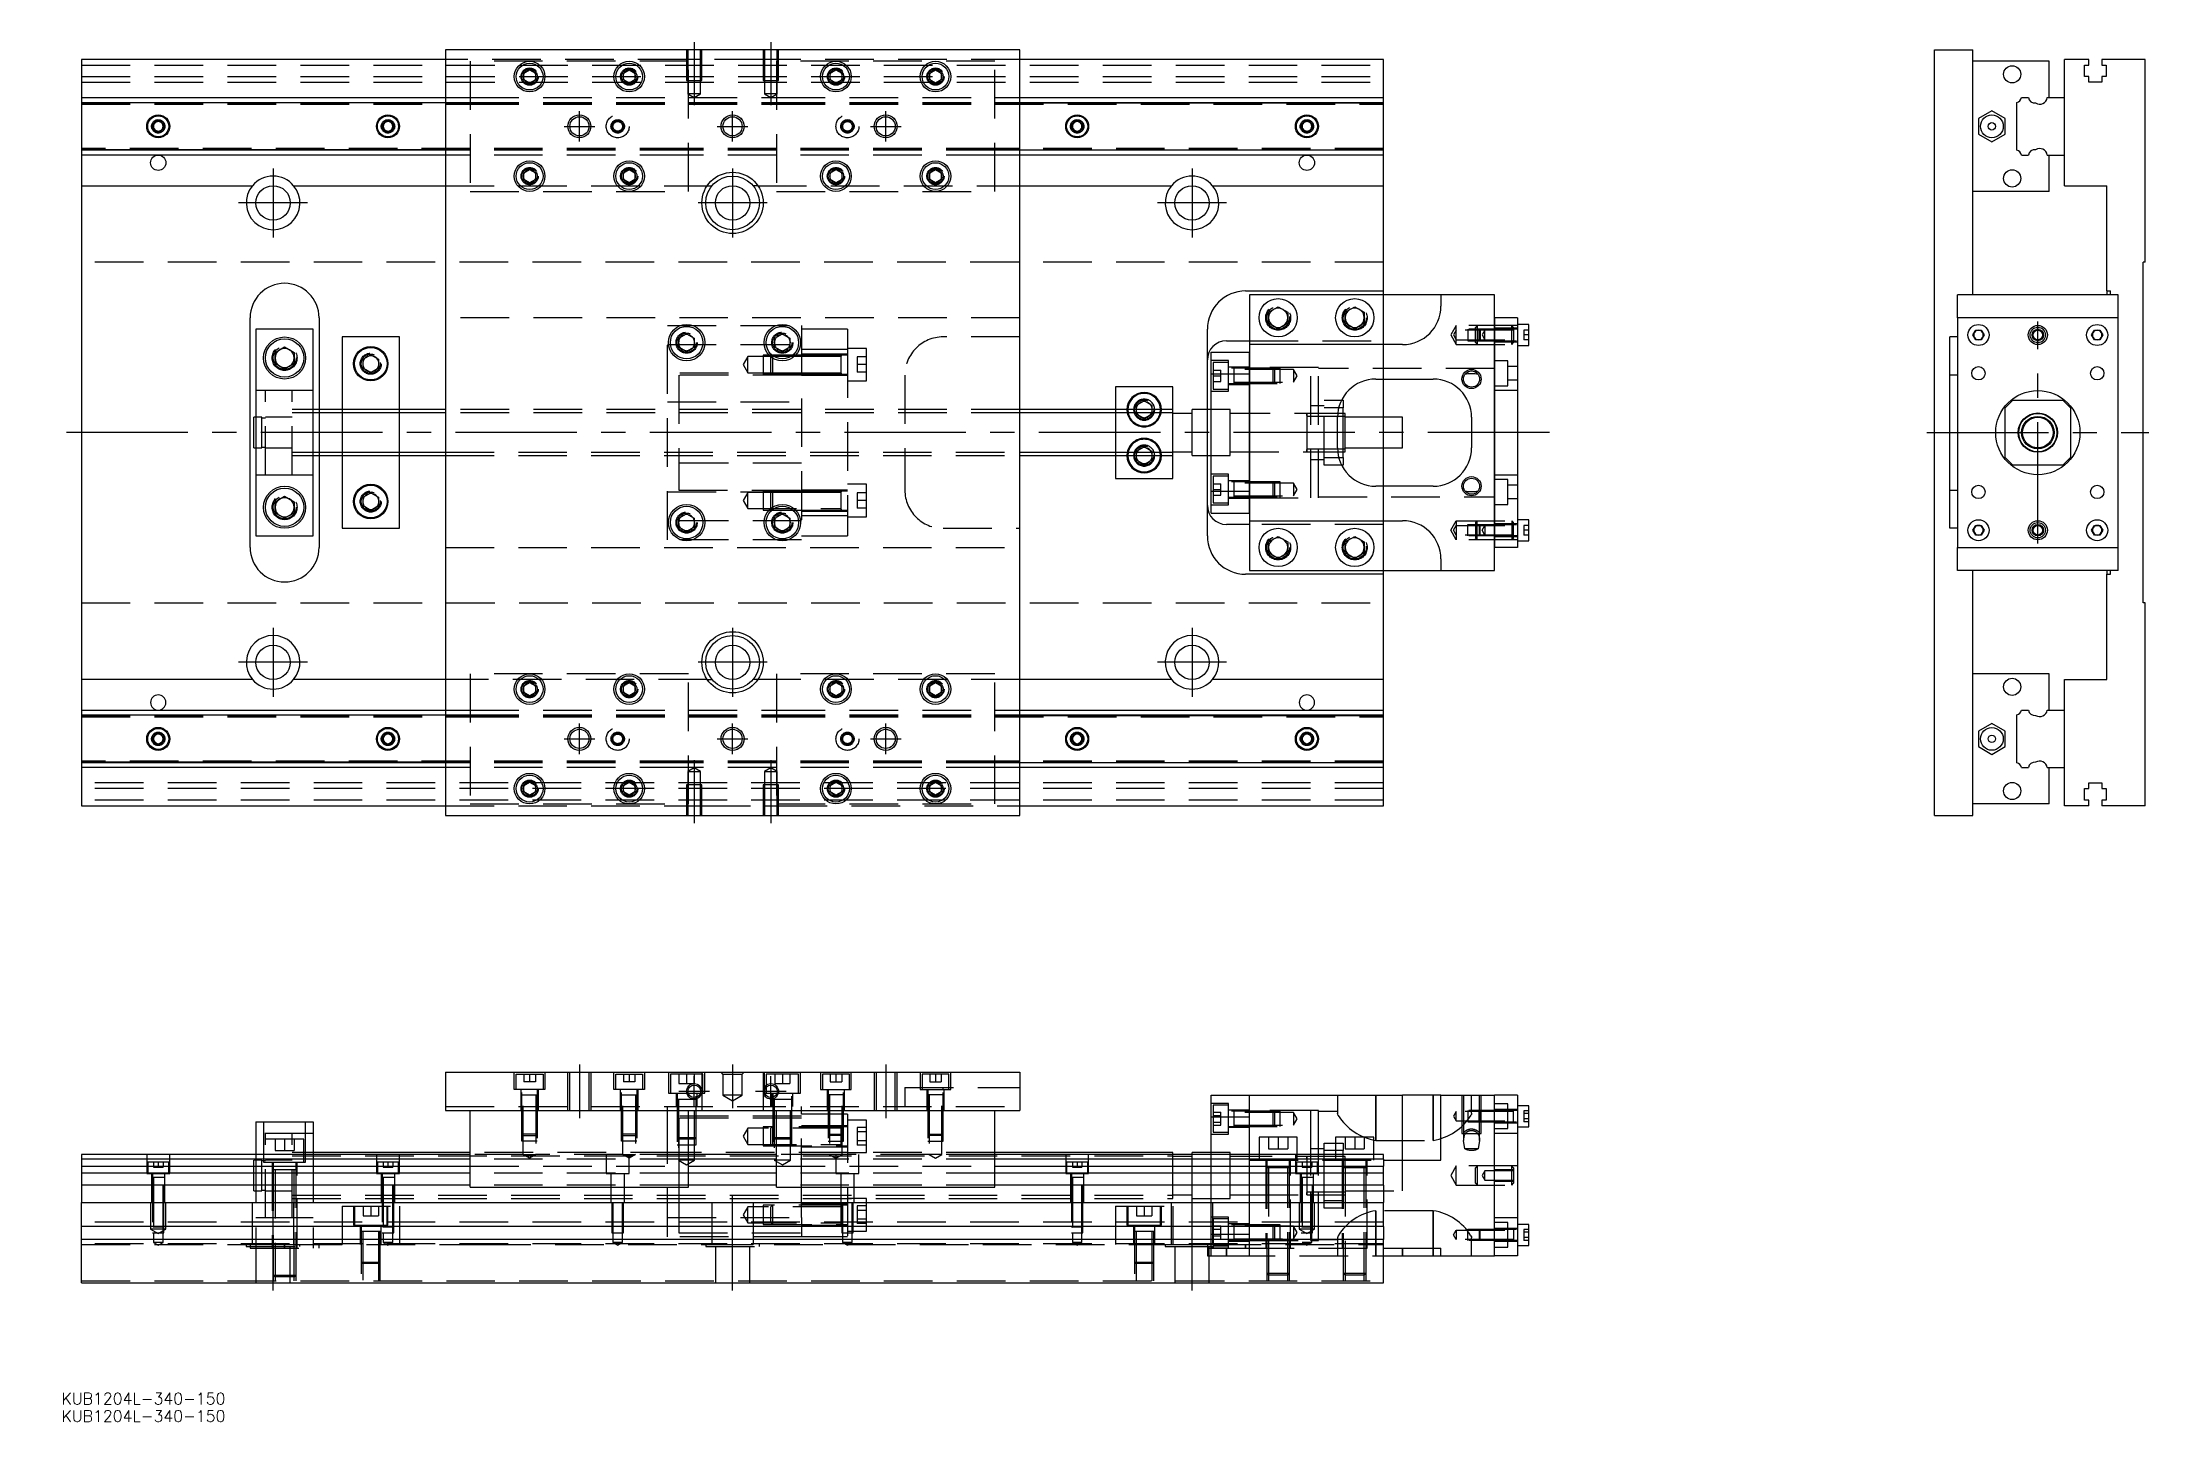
# Model space of a CAD drawing. Extents: x -10 to 540, y -258 to 102.
import ezdxf

# ---------------------------------------------------------------- set-up
doc = ezdxf.new("R2010")
doc.units = 0
doc.linetypes.add('CENTER', pattern=[50.8, 31.75, -6.35, 6.35, -6.35])
doc.linetypes.add('DASHED', pattern=[19.05, 12.7, -6.35])
doc.layers.get('0').update_dxf_attribs({"linetype": 'CONTINUOUS'})
doc.layers.add('CENTER', color=1, linetype='CENTER')
doc.styles.get("Standard").update_dxf_attribs({"font": 'txt.shx', "height": 3, "bigfont": 'bigfont.shx'})

# ---------------------------------------------------------------- blocks, each defined once
blk = doc.blocks.new('*U2')
at = {"color": 7, "linetype": 'CONTINUOUS'}
blk.add_text('KUB1204L-340-150', height=3, dxfattribs=at).set_placement((-5.26, -253.83))
blk = doc.blocks.new('*U3')
at = {"color": 7, "linetype": 'CONTINUOUS'}
blk.add_text('KUB1204L-340-150', height=3, dxfattribs=at).set_placement((-5.26, -258.4))

msp = doc.modelspace()

# ---------------------------------------------------------------- linework, layer by layer
at = {"color": 7, "linetype": 'CONTINUOUS'}
for p, q in [((245, 100), (95, 100)), ((95, 100), (95, -100)), ((245, -100), (245, 100)), ((483.9, -100), (483.9, 100)), ((483.9, 100), (493.9, 100)), ((493.9, 36), (493.9, 100)), ((0, 97.5), (0, 87.5)), ((95, 97.5), (0, 97.5)), ((115.5, 93.866026), (117, 94.73205)), ((115.5, 92.133974), (115.5, 93.866026)), ((117, 94.73205), (118.5, 93.866026)), ((118.5, 93.866026), (118.5, 92.133974)), ((141.5, 93.866026), (143, 94.73205)), ((141.5, 92.133974), (141.5, 93.866026)), ((143, 94.73205), (144.5, 93.866026)), ((144.5, 93.866026), (144.5, 92.133974)), ((195.5, 93.866026), (197, 94.73205)), ((195.5, 92.133974), (195.5, 93.866026)), ((197, 94.73205), (198.5, 93.866026)), ((198.5, 93.866026), (198.5, 92.133974)), ((221.5, 93.866026), (223, 94.73205)), ((221.5, 92.133974), (221.5, 93.866026)), ((223, 94.73205), (224.5, 93.866026)), ((224.5, 93.866026), (224.5, 92.133974)), ((340, 97.5), (245, 97.5)), ((340, 87.5), (340, 97.5)), ((513.9, 97), (493.9, 97)), ((513.9, 87.5), (513.9, 97)), ((517.9, 87.5), (517.9, 97.5)), ((524.2, 97.5), (517.9, 97.5)), ((523.05, 96), (524.2, 96)), ((523.05, 93), (523.05, 96)), ((524.2, 96), (524.2, 97.5)), ((527.6, 97.5), (527.6, 96)), ((538.9, 97.5), (527.6, 97.5)), ((527.6, 96), (528.75, 96)), ((528.75, 96), (528.75, 93)), ((538.9, 44.5), (538.9, 97.5)), ((117, 91.26795), (115.5, 92.133974)), ((118.5, 92.133974), (117, 91.26795)), ((143, 91.26795), (141.5, 92.133974)), ((144.5, 92.133974), (143, 91.26795)), ((197, 91.26795), (195.5, 92.133974)), ((198.5, 92.133974), (197, 91.26795)), ((223, 91.26795), (221.5, 92.133974)), ((224.5, 92.133974), (223, 91.26795)), ((524.2, 93), (523.05, 93)), ((524.2, 91.5), (524.2, 93)), ((527.6, 91.5), (524.2, 91.5)), ((527.6, 93), (527.6, 91.5)), ((528.75, 93), (527.6, 93)), ((0, 87.5), (95, 87.5)), ((0, 87.5), (0, 86.247728)), ((0, 86.247728), (95, 86.247728)), ((0, 86.247728), (0, 73.752272)), ((245, 87.5), (340, 87.5)), ((245, 86.247728), (340, 86.247728)), ((340, 86.247728), (340, 87.5)), ((340, 73.752272), (340, 86.247728)), ((498.89996, 84.041452), (495.39996, 82.020726)), ((502.399959, 82.020726), (498.89996, 84.041452)), ((505.4, 73.752272), (505.4, 86.247728)), ((506.652272, 87.5), (508.42668, 87.5)), ((513.377372, 87.5), (517.9, 87.5)), ((517.9, 72.5), (517.9, 87.5)), ((517.9, 72.5), (517.9, 87.5)), ((18.75, 80.721688), (20, 81.443376)), ((18.75, 79.278312), (18.75, 80.721688)), ((20, 78.556624), (18.75, 79.278312)), ((20, 81.443376), (21.25, 80.721688)), ((21.25, 79.278312), (20, 78.556624)), ((21.25, 80.721688), (21.25, 79.278312)), ((78.75, 80.721688), (80, 81.443376)), ((78.75, 79.278312), (78.75, 80.721688)), ((80, 78.556624), (78.75, 79.278312)), ((80, 81.443376), (81.25, 80.721688)), ((81.25, 79.278312), (80, 78.556624)), ((81.25, 80.721688), (81.25, 79.278312)), ((258.75, 80.721688), (260, 81.443376)), ((258.75, 79.278312), (258.75, 80.721688)), ((260, 78.556624), (258.75, 79.278312)), ((260, 81.443376), (261.25, 80.721688)), ((261.25, 79.278312), (260, 78.556624)), ((261.25, 80.721688), (261.25, 79.278312)), ((318.75, 80.721688), (320, 81.443376)), ((318.75, 79.278312), (318.75, 80.721688)), ((320, 78.556624), (318.75, 79.278312)), ((320, 81.443376), (321.25, 80.721688)), ((321.25, 79.278312), (320, 78.556624)), ((321.25, 80.721688), (321.25, 79.278312)), ((495.39996, 82.020726), (495.399959, 77.979274)), ((495.399959, 77.979274), (498.89996, 75.958548)), ((498.89996, 75.958548), (502.399959, 77.979274)), ((502.399959, 77.979274), (502.399959, 82.020726)), ((95, 73.752272), (0, 73.752272)), ((0, 73.752272), (0, 72.5)), ((95, 72.5), (0, 72.5)), ((0, 72.5), (0, 64.5)), ((340, 73.752272), (245, 73.752272)), ((340, 72.5), (245, 72.5)), ((340, 72.5), (340, 73.752272)), ((340, 64.5), (340, 72.5)), ((506.652272, 72.5), (508.42668, 72.5)), ((513.377372, 72.5), (517.9, 72.5)), ((513.9, 63), (513.9, 72.5)), ((517.9, 64.5), (517.9, 72.5)), ((115.5, 67.866026), (117, 68.73205)), ((115.5, 66.133974), (115.5, 67.866026)), ((117, 65.26795), (115.5, 66.133974)), ((117, 68.73205), (118.5, 67.866026)), ((118.5, 66.133974), (117, 65.26795)), ((118.5, 67.866026), (118.5, 66.133974)), ((141.5, 67.866026), (143, 68.73205)), ((141.5, 66.133974), (141.5, 67.866026)), ((143, 65.26795), (141.5, 66.133974)), ((143, 68.73205), (144.5, 67.866026)), ((144.5, 66.133974), (143, 65.26795)), ((144.5, 67.866026), (144.5, 66.133974)), ((195.5, 67.866026), (197, 68.73205)), ((195.5, 66.133974), (195.5, 67.866026)), ((197, 65.26795), (195.5, 66.133974)), ((197, 68.73205), (198.5, 67.866026)), ((198.5, 66.133974), (197, 65.26795)), ((198.5, 67.866026), (198.5, 66.133974)), ((221.5, 67.866026), (223, 68.73205)), ((221.5, 66.133974), (221.5, 67.866026)), ((223, 65.26795), (221.5, 66.133974)), ((223, 68.73205), (224.5, 67.866026)), ((224.5, 66.133974), (223, 65.26795)), ((224.5, 67.866026), (224.5, 66.133974)), ((0, 64.5), (44.638098, 64.5)), ((0, 64.5), (0, -64.5)), ((55.361902, 64.5), (95, 64.5)), ((163.385622, 64.5), (164.638097, 64.5)), ((176.614378, 64.5), (175.361903, 64.5)), ((245, 64.5), (284.638098, 64.5)), ((295.361902, 64.5), (340, 64.5)), ((340, 37), (340, 64.5)), ((513.9, 63), (493.9, 63)), ((517.9, 64.5), (528.9, 64.5)), ((528.9, 37), (528.9, 64.5)), ((538.9, 44.5), (538.4, 44.5)), ((538.4, -44.5), (538.4, 44.5)), ((304, 37), (340, 37)), ((355, 36), (305, 36)), ((305, 36), (305, 23)), ((340, 36), (340, 37)), ((369, 36), (355, 36)), ((355, 36), (355, 33)), ((369, 30), (369, 36)), ((531.9, 36), (489.9, 36)), ((489.9, 30), (489.9, 36)), ((528.9, 37), (529.9, 37)), ((528.9, 37), (528.9, 36)), ((529.9, 36), (529.9, 37)), ((531.9, 30), (531.9, 36)), ((44, -30), (44, 30)), ((62, 30), (62, 6)), ((310, 31.443376), (312.5, 32.886752)), ((310, 28.556624), (310, 31.443376)), ((312.5, 27.113248), (310, 28.556624)), ((312.5, 32.886752), (315, 31.443376)), ((315, 28.556624), (312.5, 27.113248)), ((315, 31.443376), (315, 28.556624)), ((330, 31.443376), (332.5, 32.886752)), ((330, 28.556624), (330, 31.443376)), ((332.5, 27.113248), (330, 28.556624)), ((332.5, 32.886752), (335, 31.443376)), ((335, 28.556624), (332.5, 27.113248)), ((335, 31.443376), (335, 28.556624)), ((375, 30), (369, 30)), ((369, 30), (369, -30)), ((369, -30), (369, 30)), ((375, 30), (375, -30)), ((378, 28.25), (375, 28.25)), ((378, 22.75), (378, 28.25)), ((489.9, 30), (489.9, -30)), ((531.9, 30), (489.9, 30)), ((531.9, -30), (531.9, 30)), ((45.5, 27), (45.5, -27)), ((60.5, 27), (45.5, 27)), ((50.5, 20.943376), (53, 22.386752)), ((53, 22.386752), (55.5, 20.943376)), ((60.5, -27), (60.5, 27)), ((83, 25), (68, 25)), ((68, 25), (68, 6)), ((83, 6), (83, 25)), ((156, 24.6547), (158, 25.809402)), ((156, 22.3453), (156, 24.6547)), ((158, 21.190598), (156, 22.3453)), ((158, 25.809402), (160, 24.6547)), ((160, 22.3453), (158, 21.190598)), ((160, 24.6547), (160, 22.3453)), ((181, 24.6547), (183, 25.809402)), ((181, 22.3453), (181, 24.6547)), ((183, 21.190598), (181, 22.3453)), ((183, 25.809402), (185, 24.6547)), ((185, 22.3453), (183, 21.190598)), ((185, 24.6547), (185, 22.3453)), ((294, 6), (294, 27)), ((299, 24), (305, 24)), ((345, 23), (305, 23)), ((305, 23), (305, 15.32971)), ((374, 23.999994), (374, 24.00051)), ((375, 22.75), (378, 22.75)), ((489.9, 25), (487.9, 25)), ((487.9, -25), (487.9, 25)), ((493.956624, 25.5), (494.678312, 26.75)), ((494.678312, 24.25), (493.956624, 25.5)), ((494.678312, 26.75), (496.121688, 26.75)), ((496.121688, 24.25), (494.678312, 24.25)), ((496.121688, 26.75), (496.843376, 25.5)), ((496.843376, 25.5), (496.121688, 24.25)), ((524.956624, 25.5), (525.678312, 26.75)), ((525.678312, 24.25), (524.956624, 25.5)), ((525.678312, 26.75), (527.121688, 26.75)), ((527.121688, 24.25), (525.678312, 24.25)), ((527.121688, 26.75), (527.843376, 25.5)), ((527.843376, 25.5), (527.121688, 24.25)), ((50.5, 18.056624), (50.5, 20.943376)), ((53, 16.613248), (50.5, 18.056624)), ((55.5, 18.056624), (53, 16.613248)), ((55.5, 20.943376), (55.5, 18.056624)), ((73.5, 19.1547), (75.5, 20.309402)), ((73.5, 16.8453), (73.5, 19.1547)), ((75.5, 15.690598), (73.5, 16.8453)), ((75.5, 20.309402), (77.5, 19.1547)), ((77.5, 16.8453), (75.5, 15.690598)), ((77.5, 19.1547), (77.5, 16.8453)), ((295, 21), (305, 21)), ((295, 15.32971), (295, 21)), ((270, 12), (270, 6)), ((285, 12), (270, 12)), ((285, 6), (285, 12)), ((295, 15.32971), (305, 15.32971)), ((295, -15.32971), (295, 15.32971)), ((305, -15.32971), (305, 15.32971)), ((305, 15.32971), (305, -15.32971)), ((338, 14), (353, 14)), ((340, 4), (340, 14)), ((489.9, 15), (487.9, 15)), ((95, 6), (60.5, 6)), ((285, 6), (245, 6)), ((275.5, 7.1547), (277.5, 8.309402)), ((275.5, 6), (275.5, 7.1547)), ((277.5, 8.309402), (279.5, 7.1547)), ((279.5, 7.1547), (279.5, 6)), ((285, -6), (285, 6)), ((290, -6), (290, 6)), ((295, 6), (290, 6)), ((329.5, 6.5), (328.317542, 6.5)), ((329.069714, 8.5), (329.5, 8.5)), ((329.5, 8.5), (329.5, 6.5)), ((329.5, -6.5), (329.5, 6.5)), ((504.4, 8.5), (502.4, 6.5)), ((502.4, -6.5), (502.4, 6.5)), ((504.4, 8.5), (517.4, 8.5)), ((519.4, 6.5), (517.4, 8.5)), ((519.4, 6.5), (519.4, -6.5)), ((45, -4), (45, 4)), ((45.5, 4), (45, 4)), ((290, 5), (285, 5)), ((328, -4), (328, 4)), ((329.5, 4.25), (328.003126, 4.25)), ((330, 5), (329.5, 5)), ((330, 4.25), (329.5, 4.25)), ((330, -5), (330, 5)), ((345, 4), (330, 4)), ((345, -4), (345, 4)), ((363, 4), (363, -4)), ((45, -4), (45.5, -4)), ((285, -5), (290, -5)), ((328.003126, -4.25), (329.5, -4.25)), ((329.5, -4.25), (330, -4.25)), ((329.5, -5), (330, -5)), ((330, -4), (345, -4)), ((340, -14), (340, -4)), ((60.5, -6), (95, -6)), ((62, -6), (62, -30)), ((68, -6), (68, -25)), ((83, -25), (83, -6)), ((245, -6), (285, -6)), ((270, -6), (270, -12)), ((275.5, -7.1547), (275.5, -6)), ((277.5, -8.309402), (275.5, -7.1547)), ((279.5, -7.1547), (277.5, -8.309402)), ((279.5, -6), (279.5, -7.1547)), ((285, -12), (285, -6)), ((290, -6), (295, -6)), ((294, -27), (294, -6)), ((328.317542, -6.5), (329.5, -6.5)), ((329.5, -8.5), (329.069714, -8.5)), ((329.5, -6.5), (329.5, -8.5)), ((502.4, -6.5), (504.4, -8.5)), ((517.4, -8.5), (504.4, -8.5)), ((517.4, -8.5), (519.4, -6.5)), ((73.5, -16.8453), (75.5, -15.690598)), ((75.5, -15.690598), (77.5, -16.8453)), ((270, -12), (285, -12)), ((295, -15.32971), (305, -15.32971)), ((295, -21), (295, -15.32971)), ((305, -15.32971), (305, -23)), ((353, -14), (338, -14)), ((487.9, -15), (489.9, -15)), ((50.5, -18.056624), (53, -16.613248)), ((50.5, -20.943376), (50.5, -18.056624)), ((53, -22.386752), (50.5, -20.943376)), ((53, -16.613248), (55.5, -18.056624)), ((55.5, -20.943376), (53, -22.386752)), ((55.5, -18.056624), (55.5, -20.943376)), ((73.5, -19.1547), (73.5, -16.8453)), ((75.5, -20.309402), (73.5, -19.1547)), ((77.5, -19.1547), (75.5, -20.309402)), ((77.5, -16.8453), (77.5, -19.1547)), ((156, -22.3453), (158, -21.190598)), ((158, -21.190598), (160, -22.3453)), ((181, -22.3453), (183, -21.190598)), ((183, -21.190598), (185, -22.3453)), ((295, -21), (305, -21)), ((45.5, -27), (60.5, -27)), ((68, -25), (83, -25)), ((156, -24.6547), (156, -22.3453)), ((158, -25.809402), (156, -24.6547)), ((160, -24.6547), (158, -25.809402)), ((160, -22.3453), (160, -24.6547)), ((181, -24.6547), (181, -22.3453)), ((183, -25.809402), (181, -24.6547)), ((185, -24.6547), (183, -25.809402)), ((185, -22.3453), (185, -24.6547)), ((305, -24), (299, -24)), ((305, -23), (345, -23)), ((305, -23), (305, -36)), ((310, -28.556624), (312.5, -27.113248)), ((312.5, -27.113248), (315, -28.556624)), ((330, -28.556624), (332.5, -27.113248)), ((332.5, -27.113248), (335, -28.556624)), ((374, -23.999994), (374, -24.00051)), ((378, -22.75), (375, -22.75)), ((378, -28.25), (378, -22.75)), ((489.9, -25), (487.9, -25)), ((493.956624, -25.5), (494.678312, -24.25)), ((494.678312, -26.75), (493.956624, -25.5)), ((494.678312, -24.25), (496.121688, -24.25)), ((496.121688, -26.75), (494.678312, -26.75)), ((496.121688, -24.25), (496.843376, -25.5)), ((496.843376, -25.5), (496.121688, -26.75)), ((524.956624, -25.5), (525.678312, -24.25)), ((525.678312, -26.75), (524.956624, -25.5)), ((525.678312, -24.25), (527.121688, -24.25)), ((527.121688, -26.75), (525.678312, -26.75)), ((527.121688, -24.25), (527.843376, -25.5)), ((527.843376, -25.5), (527.121688, -26.75)), ((310, -31.443376), (310, -28.556624)), ((312.5, -32.886752), (310, -31.443376)), ((315, -31.443376), (312.5, -32.886752)), ((315, -28.556624), (315, -31.443376)), ((330, -31.443376), (330, -28.556624)), ((332.5, -32.886752), (330, -31.443376)), ((335, -31.443376), (332.5, -32.886752)), ((335, -28.556624), (335, -31.443376)), ((355, -33), (355, -36)), ((375, -30), (369, -30)), ((369, -36), (369, -30)), ((375, -28.25), (378, -28.25)), ((489.9, -30), (531.9, -30)), ((489.9, -36), (489.9, -30)), ((531.9, -36), (531.9, -30)), ((340, -37), (304, -37)), ((305, -36), (355, -36)), ((340, -37), (340, -36)), ((340, -64.5), (340, -37)), ((355, -36), (369, -36)), ((531.9, -36), (489.9, -36)), ((493.9, -100), (493.9, -36)), ((528.9, -36), (528.9, -37)), ((528.9, -64.5), (528.9, -37)), ((528.9, -37), (529.9, -37)), ((529.9, -37), (529.9, -36)), ((538.9, -44.5), (538.4, -44.5)), ((538.9, -97.5), (538.9, -44.5)), ((0, -64.5), (0, -72.5)), ((44.638098, -64.5), (0, -64.5)), ((95, -64.5), (55.361902, -64.5)), ((115.5, -66.133974), (117, -65.26795)), ((117, -65.26795), (118.5, -66.133974)), ((141.5, -66.133974), (143, -65.26795)), ((143, -65.26795), (144.5, -66.133974)), ((163.385622, -64.5), (164.638097, -64.5)), ((176.614378, -64.5), (175.361903, -64.5)), ((195.5, -66.133974), (197, -65.26795)), ((197, -65.26795), (198.5, -66.133974)), ((221.5, -66.133974), (223, -65.26795)), ((223, -65.26795), (224.5, -66.133974)), ((284.638098, -64.5), (245, -64.5)), ((340, -64.5), (295.361902, -64.5)), ((340, -72.5), (340, -64.5)), ((513.9, -63), (493.9, -63)), ((513.9, -72.5), (513.9, -63)), ((517.9, -72.5), (517.9, -64.5)), ((517.9, -64.5), (528.9, -64.5)), ((115.5, -67.866026), (115.5, -66.133974)), ((117, -68.73205), (115.5, -67.866026)), ((118.5, -67.866026), (117, -68.73205)), ((118.5, -66.133974), (118.5, -67.866026)), ((141.5, -67.866026), (141.5, -66.133974)), ((143, -68.73205), (141.5, -67.866026)), ((144.5, -67.866026), (143, -68.73205)), ((144.5, -66.133974), (144.5, -67.866026)), ((195.5, -67.866026), (195.5, -66.133974)), ((197, -68.73205), (195.5, -67.866026)), ((198.5, -67.866026), (197, -68.73205)), ((198.5, -66.133974), (198.5, -67.866026)), ((221.5, -67.866026), (221.5, -66.133974)), ((223, -68.73205), (221.5, -67.866026)), ((224.5, -67.866026), (223, -68.73205)), ((224.5, -66.133974), (224.5, -67.866026)), ((0, -72.5), (95, -72.5)), ((0, -72.5), (0, -73.752272)), ((0, -73.752272), (95, -73.752272)), ((0, -73.752272), (0, -86.247728)), ((245, -72.5), (340, -72.5)), ((245, -73.752272), (340, -73.752272)), ((340, -73.752272), (340, -72.5)), ((340, -86.247728), (340, -73.752272)), ((498.89996, -75.958548), (495.39996, -77.979274)), ((502.399959, -77.979274), (498.89996, -75.958548)), ((505.4, -86.247728), (505.4, -73.752272)), ((506.652272, -72.5), (508.42668, -72.5)), ((513.377372, -72.5), (517.9, -72.5)), ((517.9, -87.5), (517.9, -72.5)), ((517.9, -87.5), (517.9, -72.5)), ((18.75, -79.278312), (20, -78.556624)), ((18.75, -80.721688), (18.75, -79.278312)), ((20, -81.443376), (18.75, -80.721688)), ((20, -78.556624), (21.25, -79.278312)), ((21.25, -80.721688), (20, -81.443376)), ((21.25, -79.278312), (21.25, -80.721688)), ((78.75, -79.278312), (80, -78.556624)), ((78.75, -80.721688), (78.75, -79.278312)), ((80, -81.443376), (78.75, -80.721688)), ((80, -78.556624), (81.25, -79.278312)), ((81.25, -80.721688), (80, -81.443376)), ((81.25, -79.278312), (81.25, -80.721688)), ((258.75, -79.278312), (260, -78.556624)), ((258.75, -80.721688), (258.75, -79.278312)), ((260, -81.443376), (258.75, -80.721688)), ((260, -78.556624), (261.25, -79.278312)), ((261.25, -80.721688), (260, -81.443376)), ((261.25, -79.278312), (261.25, -80.721688)), ((318.75, -79.278312), (320, -78.556624)), ((318.75, -80.721688), (318.75, -79.278312)), ((320, -81.443376), (318.75, -80.721688)), ((320, -78.556624), (321.25, -79.278312)), ((321.25, -80.721688), (320, -81.443376)), ((321.25, -79.278312), (321.25, -80.721688)), ((495.39996, -77.979274), (495.399959, -82.020726)), ((495.399959, -82.020726), (498.89996, -84.041452)), ((498.89996, -84.041452), (502.399959, -82.020726)), ((502.399959, -82.020726), (502.399959, -77.979274)), ((95, -86.247728), (0, -86.247728)), ((0, -86.247728), (0, -87.5)), ((95, -87.5), (0, -87.5)), ((0, -87.5), (0, -97.5)), ((340, -86.247728), (245, -86.247728)), ((340, -87.5), (245, -87.5)), ((340, -87.5), (340, -86.247728)), ((340, -97.5), (340, -87.5)), ((506.652272, -87.5), (508.42668, -87.5)), ((513.377372, -87.5), (517.9, -87.5)), ((513.9, -97), (513.9, -87.5)), ((517.9, -97.5), (517.9, -87.5)), ((115.5, -92.133974), (117, -91.26795)), ((115.5, -93.866026), (115.5, -92.133974)), ((117, -91.26795), (118.5, -92.133974)), ((118.5, -92.133974), (118.5, -93.866026)), ((141.5, -92.133974), (143, -91.26795)), ((141.5, -93.866026), (141.5, -92.133974)), ((143, -91.26795), (144.5, -92.133974)), ((144.5, -92.133974), (144.5, -93.866026)), ((195.5, -92.133974), (197, -91.26795)), ((195.5, -93.866026), (195.5, -92.133974)), ((197, -91.26795), (198.5, -92.133974)), ((198.5, -92.133974), (198.5, -93.866026)), ((221.5, -92.133974), (223, -91.26795)), ((221.5, -93.866026), (221.5, -92.133974)), ((223, -91.26795), (224.5, -92.133974)), ((224.5, -92.133974), (224.5, -93.866026)), ((523.05, -93), (524.2, -93)), ((523.05, -96), (523.05, -93)), ((524.2, -91.5), (527.6, -91.5)), ((524.2, -93), (524.2, -91.5)), ((527.6, -91.5), (527.6, -93)), ((527.6, -93), (528.75, -93)), ((528.75, -93), (528.75, -96)), ((0, -97.5), (95, -97.5)), ((117, -94.73205), (115.5, -93.866026)), ((118.5, -93.866026), (117, -94.73205)), ((143, -94.73205), (141.5, -93.866026)), ((144.5, -93.866026), (143, -94.73205)), ((197, -94.73205), (195.5, -93.866026)), ((198.5, -93.866026), (197, -94.73205)), ((223, -94.73205), (221.5, -93.866026)), ((224.5, -93.866026), (223, -94.73205)), ((245, -97.5), (340, -97.5)), ((513.9, -97), (493.9, -97)), ((524.2, -97.5), (517.9, -97.5)), ((524.2, -96), (523.05, -96)), ((524.2, -97.5), (524.2, -96)), ((527.6, -96), (527.6, -97.5)), ((528.75, -96), (527.6, -96)), ((538.9, -97.5), (527.6, -97.5)), ((95, -100), (245, -100)), ((483.9, -100), (493.9, -100)), ((95, -167.06), (245, -167.06)), ((95, -167.06), (95, -177.06)), ((245, -167.06), (245, -177.06)), ((295, -173.06), (305, -173.06)), ((295, -178.73029), (295, -173.06)), ((305, -173.06), (345, -173.06)), ((305, -188.56), (305, -173.06)), ((345, -190.06), (345, -173.06)), ((355, -173.06), (345, -173.06)), ((355, -190.06), (355, -173.06)), ((355, -173.06), (369, -173.06)), ((375, -173.06), (369, -173.06)), ((369, -215.06), (369, -173.06)), ((375, -173.06), (375, -215.06)), ((378, -175.81), (375, -175.81)), ((378, -181.31), (378, -175.81)), ((45.5, -180.06), (45.5, -188.56)), ((45.5, -180.06), (60.5, -180.06)), ((60.5, -180.06), (60.5, -188.56)), ((95, -177.06), (245, -177.06)), ((101.5, -197.06), (101.5, -177.06)), ((158.5, -197.06), (158.5, -177.06)), ((181.5, -197.06), (181.5, -177.06)), ((238.5, -197.06), (238.5, -177.06)), ((295, -178.73029), (305, -178.73029)), ((295, -188.56), (295, -178.73029)), ((374, -178.563062), (374, -178.429962)), ((375, -181.31), (378, -181.31)), ((317.5, -184.06), (307.5, -184.06)), ((307.5, -184.06), (307.5, -188.56)), ((317.5, -188.56), (317.5, -184.06)), ((337.5, -184.06), (327.5, -184.06)), ((327.5, -184.06), (327.5, -188.56)), ((337.5, -188.56), (337.5, -184.06)), ((0, -188.56), (0, -189.812272)), ((101.5, -188.56), (0, -188.56)), ((0, -189.812272), (0, -191.58668)), ((101.5, -189.812272), (0, -189.812272)), ((0, -191.58668), (101.5, -191.58668)), ((0, -191.58668), (0, -193.483076)), ((56.000006, -192.56), (49.999994, -192.56)), ((56.000006, -192.56), (49.999994, -192.56)), ((101.5, -188.06), (60.5, -188.06)), ((181.5, -188.56), (158.5, -188.56)), ((181.5, -189.812272), (158.5, -189.812272)), ((158.5, -191.58668), (181.5, -191.58668)), ((285, -188.06), (238.5, -188.06)), ((340, -188.56), (238.5, -188.56)), ((340, -189.812272), (238.5, -189.812272)), ((238.5, -191.58668), (340, -191.58668)), ((285, -188.56), (285, -188.06)), ((290, -188.56), (290, -188.06)), ((295, -188.06), (290, -188.06)), ((320, -189.059994), (320, -199.060006)), ((320, -189.059994), (320, -189.81)), ((320, -189.81), (320, -190.06)), ((321, -189.81), (320, -189.81)), ((320, -190.06), (320, -190.56)), ((320, -191.86), (320, -193.56)), ((324.5, -189.81), (321, -189.81)), ((327.5, -189.81), (324.5, -189.81)), ((329.5, -189.81), (327.5, -189.81)), ((330, -189.81), (329.5, -189.81)), ((340, -189.812272), (340, -188.56)), ((340, -189.812272), (340, -191.58668)), ((340, -190.06), (355, -190.06)), ((340, -193.483076), (340, -191.58668)), ((101.5, -193.483076), (0, -193.483076)), ((0, -193.483076), (0, -196.537372)), ((0, -196.537372), (0, -201.06)), ((101.5, -196.537372), (0, -196.537372)), ((101.5, -197.06), (158.5, -197.06)), ((181.5, -193.483076), (158.5, -193.483076)), ((181.5, -196.537372), (158.5, -196.537372)), ((181.5, -197.06), (238.5, -197.06)), ((340, -193.483076), (238.5, -193.483076)), ((340, -196.537372), (238.5, -196.537372)), ((320, -193.56), (320, -198.31)), ((320, -194.06), (320, -199.060006)), ((340, -196.537372), (340, -193.483076)), ((340, -196.537372), (340, -201.06)), ((0, -201.06), (340, -201.06)), ((0, -207.36), (0, -201.06)), ((320, -198.31), (330, -198.31)), ((340, -207.36), (340, -201.06)), ((340, -207.36), (0, -207.36)), ((0, -210.76), (0, -207.36)), ((78.000006, -208.66), (72.999994, -208.66)), ((78.000006, -208.66), (72.999994, -208.66)), ((340, -207.36), (340, -210.76)), ((378, -206.81), (375, -206.81)), ((378, -212.31), (378, -206.81)), ((340, -210.76), (0, -210.76)), ((0, -222.06), (0, -210.76)), ((340, -222.06), (340, -210.76)), ((340, -213.06), (355, -213.06)), ((345, -215.06), (345, -213.06)), ((355, -215.06), (355, -213.06)), ((374, -209.556938), (374, -209.690038)), ((375, -212.31), (378, -212.31)), ((340, -215.06), (345, -215.06)), ((345, -215.06), (355, -215.06)), ((355, -215.06), (369, -215.06)), ((375, -215.06), (369, -215.06)), ((0, -222.06), (340, -222.06))]:
    msp.add_line(p, q, dxfattribs=at)
at = {"color": 3, "linetype": 'DASHED'}
for p, q in [((158.000006, 100), (158.000006, 92)), ((158.35, 100), (158.35, 92)), ((161.65, 92), (161.65, 100)), ((161.999994, 92), (161.999994, 100)), ((178.000006, 100), (178.000006, 92)), ((178.35, 100), (178.35, 92)), ((181.65, 92), (181.65, 100)), ((181.999994, 92), (181.999994, 100)), ((0, 96), (340, 96)), ((158.000006, 97.5), (95, 97.5)), ((158.5, 97), (101.5, 97)), ((101.5, 97), (101.5, 63)), ((161.999994, 97.5), (158.000006, 97.5)), ((158.5, 63), (158.5, 97)), ((178.000006, 97.5), (161.999994, 97.5)), ((181.999994, 97.5), (178.000006, 97.5)), ((238.5, 97), (181.5, 97)), ((181.5, 97), (181.5, 63)), ((245, 97.5), (181.999994, 97.5)), ((238.5, 63), (238.5, 97)), ((0, 93), (340, 93)), ((0, 91.5), (340, 91.5)), ((118.973226, 93.326156), (119, 93)), ((141, 93), (141.023172, 93.30356)), ((158.000006, 92), (161.999994, 92)), ((158.35, 92), (158.35, 88.5)), ((161.65, 88.5), (158.35, 88.5)), ((158.35, 88.5), (160, 87.547372)), ((160, 87.547372), (161.65, 88.5)), ((161.65, 88.5), (161.65, 92)), ((178.000006, 92), (181.999994, 92)), ((178.35, 92), (178.35, 88.5)), ((181.65, 88.5), (178.35, 88.5)), ((178.35, 88.5), (180, 87.547372)), ((180, 87.547372), (181.65, 88.5)), ((181.65, 88.5), (181.65, 92)), ((198.973226, 93.326156), (199, 93)), ((221, 93), (221.030168, 93.346066)), ((0, 86.1147), (95, 86.1147)), ((0, 86.1), (101.5, 86.1)), ((0, 85.8), (101.5, 85.8)), ((95, 87.5), (101.5, 87.5)), ((95, 86.247728), (101.5, 86.247728)), ((95, 86.1147), (101.5, 86.1147)), ((101.5, 87.5), (158.5, 87.5)), ((101.5, 86.247728), (158.5, 86.247728)), ((101.5, 86.1147), (158.5, 86.1147)), ((101.5, 86.1), (158.5, 86.1)), ((101.5, 85.8), (158.5, 85.8)), ((158.5, 87.5), (181.5, 87.5)), ((158.5, 86.247728), (181.5, 86.247728)), ((158.5, 86.1147), (181.5, 86.1147)), ((158.5, 86.1), (181.5, 86.1)), ((158.5, 85.8), (181.5, 85.8)), ((181.5, 87.5), (238.5, 87.5)), ((181.5, 86.247728), (238.5, 86.247728)), ((181.5, 86.1147), (238.5, 86.1147)), ((181.5, 86.1), (238.5, 86.1)), ((181.5, 86.1), (238.5, 86.1)), ((181.5, 85.8), (238.5, 85.8)), ((181.5, 85.8), (238.5, 85.8)), ((238.5, 87.5), (245, 87.5)), ((238.5, 86.247728), (245, 86.247728)), ((238.5, 86.1147), (245, 86.1147)), ((238.5, 86.1), (340, 86.1)), ((238.5, 85.8), (340, 85.8)), ((245, 86.1147), (340, 86.1147)), ((21.477374, 80.25955), (21.5, 80)), ((78.5, 80), (78.516134, 80.21941)), ((261.477374, 80.25955), (261.5, 80)), ((321.477374, 80.25955), (321.5, 80)), ((101.5, 74.2), (0, 74.2)), ((101.5, 73.9), (0, 73.9)), ((95, 73.8853), (0, 73.8853)), ((101.5, 73.8853), (95, 73.8853)), ((101.5, 73.752272), (95, 73.752272)), ((101.5, 72.5), (95, 72.5)), ((158.5, 74.2), (101.5, 74.2)), ((158.5, 73.9), (101.5, 73.9)), ((158.5, 73.8853), (101.5, 73.8853)), ((158.5, 73.752272), (101.5, 73.752272)), ((158.5, 72.5), (101.5, 72.5)), ((181.5, 74.2), (158.5, 74.2)), ((181.5, 73.9), (158.5, 73.9)), ((181.5, 73.8853), (158.5, 73.8853)), ((181.5, 73.752272), (158.5, 73.752272)), ((181.5, 72.5), (158.5, 72.5)), ((238.5, 74.2), (181.5, 74.2)), ((238.5, 74.2), (181.5, 74.2)), ((238.5, 73.9), (181.5, 73.9)), ((238.5, 73.9), (181.5, 73.9)), ((238.5, 73.8853), (181.5, 73.8853)), ((238.5, 73.752272), (181.5, 73.752272)), ((238.5, 72.5), (181.5, 72.5)), ((340, 74.2), (238.5, 74.2)), ((340, 73.9), (238.5, 73.9)), ((245, 73.8853), (238.5, 73.8853)), ((245, 73.752272), (238.5, 73.752272)), ((245, 72.5), (238.5, 72.5)), ((340, 73.8853), (245, 73.8853)), ((115, 67), (115.030168, 67.346066)), ((141, 67), (141.023172, 67.30356)), ((198.973226, 67.326156), (199, 67)), ((221, 67), (221.030168, 67.346066)), ((95, 64.5), (163.385622, 64.5)), ((101.5, 63), (158.5, 63)), ((176.614378, 64.5), (245, 64.5)), ((181.5, 63), (238.5, 63)), ((340, 44.5), (0, 44.5)), ((340, 24), (340, 36)), ((245, 30), (95, 30)), ((153, -28), (153, 28)), ((153, 28), (188, 28)), ((188, 28), (188, -28)), ((315.477798, 30.364306), (315.5, 30)), ((329.5, 30), (329.520026, 30.346056)), ((359, 28), (357.556624, 25.5)), ((359, 23), (359, 28)), ((375, 28), (359, 28)), ((364.5, 28), (364, 27.5)), ((364.5, 28), (364.5, 23)), ((373.5, 23), (373.5, 28)), ((374, 27.5), (373.5, 28)), ((153, 23), (188, 23)), ((155.5, 23.5), (155.518502, 23.803588)), ((180.5, 23.5), (180.518502, 23.803588)), ((200, 27), (188, 27)), ((200, 27), (200, 21.748564)), ((245, 25), (225, 25)), ((305, 24), (340, 24)), ((340, 23), (340, 24)), ((340, 14), (340, 23)), ((357.556624, 25.5), (359, 23)), ((359, 26.75), (358.278312, 25.5)), ((358.278312, 25.5), (359, 24.25)), ((374, 26.75), (359, 26.75)), ((359, 24.25), (374, 24.25)), ((359, 23), (375, 23)), ((375, 27), (362, 26.999994)), ((362, 26.999994), (362, 24.000006)), ((362, 24.000006), (375, 24)), ((364, 23.5), (364, 27.5)), ((364, 23.5), (364.5, 23)), ((365.25, 27), (365, 26.75)), ((365, 24.25), (365, 26.75)), ((365, 24.25), (365.25, 24)), ((365.25, 27), (365.25, 24)), ((366.5, 26.75), (365.778312, 25.5)), ((365.778312, 25.5), (366.5, 24.25)), ((366.5, 24.25), (366.5, 26.75)), ((375, 27.25), (369, 27.25)), ((369, 23.75), (375, 23.75)), ((373.5, 23), (374, 23.5)), ((373.995, 24), (374, 24)), ((374, 27.5), (374, 23.5)), ((374, 24), (374, 24.124608)), ((374, 24.124608), (374, 24)), ((374, 24), (374, 23.859464)), ((374, 24), (374.005, 24)), ((376.7, 26.75), (376.7, 25.5)), ((378, 26.75), (376.7, 26.75)), ((376.7, 25.5), (376.7, 24.25)), ((378, 25.5), (376.7, 25.5)), ((378, 24.25), (376.7, 24.25)), ((50, 19.5), (50.020026, 19.846056)), ((77.983582, 18.286038), (78, 18)), ((174, 19.85352), (172.787564, 17.75352)), ((172.787564, 17.75352), (174, 15.65352)), ((174, 15.65352), (174, 19.85352)), ((178, 19.85352), (174, 19.85352)), ((178, 20.253516), (178, 15.253526)), ((179.532604, 20.253516), (178, 20.253516)), ((180, 19.85352), (178, 19.85352)), ((180.25722, 20.253516), (179.532604, 20.253516)), ((180.33547, 20.18899), (180, 19.85352)), ((180, 19.81727), (180, 19.85352)), ((180.816954, 19.85352), (180, 19.85352)), ((180, 15.65352), (180, 19.81727)), ((180.4, 20.253518), (180.25722, 20.253516)), ((180.4, 20.25352), (180.33547, 20.18899)), ((180.4, 20.25352), (180.4, 20.13808)), ((185.742786, 20.25352), (180.4, 20.25352)), ((185.74278, 20.253516), (180.4, 20.253518)), ((180.4, 20.13808), (180.4, 19.524764)), ((180.4, 19.524764), (180.4, 15.25352)), ((185.183046, 19.85352), (180.816954, 19.85352)), ((186.04396, 19.85352), (185.183046, 19.85352)), ((186.467402, 20.25352), (185.742786, 20.25352)), ((188, 19.85352), (186.04396, 19.85352)), ((188, 20.253516), (186.467396, 20.253516)), ((188, 20.25352), (186.467402, 20.25352)), ((200, 21.748564), (188, 21.748564)), ((200, 20.50352), (188, 20.50352)), ((198.405, 20.25352), (188, 20.25352)), ((198.4, 19.85352), (188, 19.85352)), ((200, 20.25352), (198.395, 20.25352)), ((198.4, 15.253516), (198.4, 20.253526)), ((198.4, 19.85352), (198.4, 20.253526)), ((198.4, 15.253516), (198.4, 20.253526)), ((198.4, 19.996122), (198.4, 20.25352)), ((198.4, 20.25352), (198.4, 19.996072)), ((198.4, 15.51097), (198.4, 19.996122)), ((198.4, 15.65352), (198.4, 19.85352)), ((205, 22.00352), (200, 22.00352)), ((200, 21.748564), (200, -21.748564)), ((202.5, 19.75352), (202.5, 17.75352)), ((205, 19.75352), (202.5, 19.75352)), ((202.5, 17.75352), (202.5, 15.75352)), ((205, 17.75352), (202.5, 17.75352)), ((205, 13.50352), (205, 22.00352)), ((299.5, 18.849242), (295, 18.849242)), ((295.5, 18.349242), (295.5, 11.349242)), ((299.5, 18.349242), (295.5, 18.349242)), ((299.5, 10.849242), (299.5, 18.849242)), ((305, 17.099242), (299.5, 17.099242)), ((313, 16.849238), (299.5, 16.849238)), ((300.9, 16.849238), (300.9, 12.849248)), ((305, 15.32971), (305, 21)), ((323, 17), (305, 17)), ((311.15, 12.849242), (311.15, 16.849242)), ((311.5, 16.499242), (311.15, 16.849242)), ((313, 12.849248), (313, 16.849238)), ((321, -17), (321, 17)), ((323, -17), (323, 17)), ((369, 16.75), (323, 16.75)), ((372.5, 18.75), (369, 18.75)), ((372.5, 12.25), (372.5, 18.75)), ((375, 17.25), (372.5, 17.25)), ((188, 15.5), (153, 15.5)), ((156, 15), (156, -15)), ((188, 15), (156, 15)), ((174, 15.65352), (178, 15.65352)), ((178, 15.65352), (180, 15.65352)), ((178, 15.253526), (180.4, 15.253524)), ((180, 15.65352), (188, 15.65352)), ((180, 15.65352), (180.4, 15.25352)), ((180.4, 15.25352), (188, 15.25352)), ((188, 15.65352), (198.4, 15.65352)), ((188, 15.25352), (198.405, 15.25352)), ((188, 15.00352), (200, 15.00352)), ((198.395, 15.25352), (200, 15.25352)), ((198.4, 15.253516), (198.4, 15.65352)), ((198.4, 15.510988), (198.4, 15.25352)), ((198.4, 15.25352), (198.4, 15.51097)), ((200, 13.50352), (205, 13.50352)), ((205, 15.75352), (202.5, 15.75352)), ((215, 15), (215, -15)), ((295.5, 16.349242), (297.5, 16.349242)), ((295.5, 14.849242), (297.5, 14.849242)), ((295.5, 13.349242), (297.5, 13.349242)), ((295.5, 11.349242), (299.5, 11.349242)), ((297.5, 14.849242), (297.5, 16.349242)), ((297.5, 13.349242), (297.5, 14.849242)), ((299.5, 12.849248), (313, 12.849248)), ((299.5, 12.599242), (305, 12.599242)), ((316.5, 16.499242), (300.9, 16.499242)), ((300.9, 13.199242), (316.5, 13.199242)), ((311.15, 12.849242), (311.5, 13.199242)), ((311.5, 16.499242), (311.5, 13.199242)), ((316.5, 16.499242), (316.5, 13.199242)), ((317.452628, 14.849242), (316.5, 16.499242)), ((316.5, 13.199242), (317.452628, 14.849242)), ((369, 12.25), (372.5, 12.25)), ((372.5, 13.75), (375, 13.75)), ((48, 11), (45.5, 11)), ((48, -11), (48, 11)), ((55, 11), (48, 11)), ((55, -11), (55, 11)), ((60.5, 11), (55, 11)), ((60.5, 6), (55, 6)), ((62, 6), (62, 5.125)), ((68, 6), (68, 5.125)), ((83, 5.125), (83, 6)), ((245, 6), (95, 6)), ((153, 8), (188, 8)), ((270, 6), (270, 5.125)), ((275.5, 5.125), (275.5, 6)), ((279.5, 6), (279.5, 5.125)), ((279.983582, 6.286038), (280, 6)), ((294, -6), (294, 6)), ((295, 10.849242), (299.5, 10.849242)), ((300, 6), (295, 6)), ((300, -6), (300, 6)), ((324.5, 7), (321, 7)), ((324.5, 8.5), (329.069714, 8.5)), ((324.5, -8.5), (324.5, 8.5)), ((328.317542, 6.5), (324.5, 6.5)), ((375, 11), (369, 11)), ((47.1, 4), (45.5, 4)), ((47.1, -4), (47.1, 4)), ((48, 3.8), (47.1, 3.8)), ((55, 4), (48, 4)), ((60.5, 5.125), (55, 5.125)), ((62, 5.125), (62, -5.125)), ((68, 5.125), (68, -5.125)), ((83, -5.125), (83, 5.125)), ((245, 5.125), (95, 5.125)), ((270, 5.125), (270, -5.125)), ((275.5, 4.8453), (275.5, 5.125)), ((277.5, 3.690598), (275.5, 4.8453)), ((279.5, 4.8453), (277.5, 3.690598)), ((279.5, 5.125), (279.5, 4.8453)), ((329.5, 5), (300, 5)), ((320, 5.000006), (320, -5.000006)), ((320, 4.43509), (320, 5)), ((320, 5), (320, 4.435078)), ((320, 4.435078), (320, -4.43509)), ((328.003126, 4.25), (320, 4.25)), ((340, -4), (340, 4)), ((45.5, -4), (47.1, -4)), ((47.1, -3.8), (48, -3.8)), ((48, -4), (55, -4)), ((55, -5.125), (60.5, -5.125)), ((62, -5.125), (62, -6)), ((68, -5.125), (68, -6)), ((83, -6), (83, -5.125)), ((95, -5.125), (245, -5.125)), ((270, -5.125), (270, -6)), ((275.5, -4.8453), (277.5, -3.690598)), ((275.5, -5.125), (275.5, -4.8453)), ((275.5, -6), (275.5, -5.125)), ((277.5, -3.690598), (279.5, -4.8453)), ((279.5, -4.8453), (279.5, -5.125)), ((279.5, -5.125), (279.5, -6)), ((300, -5), (329.5, -5)), ((320, -4.25), (328.003126, -4.25)), ((320, -5), (320, -4.435078)), ((320, -4.43509), (320, -4.998998)), ((320, -4.998998), (320, -5)), ((45.5, -11), (48, -11)), ((48, -11), (55, -11)), ((55, -6), (60.5, -6)), ((55, -11), (60.5, -11)), ((95, -6), (245, -6)), ((188, -8), (153, -8)), ((275, -6), (275.018502, -5.696412)), ((295, -6), (300, -6)), ((299.5, -10.849242), (295, -10.849242)), ((299.5, -18.849242), (299.5, -10.849242)), ((321, -7), (324.5, -7)), ((324.5, -6.5), (328.317542, -6.5)), ((329.069714, -8.5), (324.5, -8.5)), ((369, -11), (375, -11)), ((153, -15.5), (188, -15.5)), ((156, -15), (188, -15)), ((174, -15.65352), (172.787564, -17.75352)), ((174, -19.85352), (174, -15.65352)), ((178, -15.65352), (174, -15.65352)), ((178, -15.253526), (178, -20.253516)), ((180.399994, -15.253526), (178, -15.253526)), ((180, -15.65352), (178, -15.65352)), ((180.4, -15.25352), (180, -15.65352)), ((180, -19.85352), (180, -15.65352)), ((188, -15.65352), (180, -15.65352)), ((188, -15.253526), (180.399994, -15.253526)), ((180.4, -15.25352), (180.4, -19.524764)), ((188, -15.25352), (180.4, -15.25352)), ((200, -15.00352), (188, -15.00352)), ((198.405, -15.25352), (188, -15.25352)), ((198.4, -15.65352), (188, -15.65352)), ((200, -15.25352), (198.395, -15.25352)), ((198.4, -20.253526), (198.4, -15.253516)), ((198.4, -20.25267), (198.4, -15.253516)), ((198.4, -15.51092), (198.4, -15.25352)), ((198.4, -15.25352), (198.4, -15.51097)), ((198.4, -19.996072), (198.4, -15.51092)), ((205, -13.50352), (200, -13.50352)), ((202.5, -15.75352), (202.5, -17.75352)), ((205, -15.75352), (202.5, -15.75352)), ((205, -22.00352), (205, -13.50352)), ((295.5, -11.349242), (295.5, -18.349242)), ((299.5, -11.349242), (295.5, -11.349242)), ((295.5, -13.349242), (297.5, -13.349242)), ((295.5, -14.849242), (297.5, -14.849242)), ((295.5, -16.349242), (297.5, -16.349242)), ((297.5, -14.849242), (297.5, -13.349242)), ((297.5, -16.349242), (297.5, -14.849242)), ((305, -12.599242), (299.5, -12.599242)), ((313, -12.849248), (299.5, -12.849248)), ((300.9, -12.849248), (300.9, -16.849238)), ((316.5, -13.199242), (300.9, -13.199242)), ((300.9, -16.499242), (316.5, -16.499242)), ((305, -21), (305, -15.32971)), ((311.15, -16.849242), (311.15, -12.849242)), ((311.5, -13.199242), (311.15, -12.849242)), ((311.15, -16.849242), (311.5, -16.499242)), ((311.5, -13.199242), (311.5, -16.499242)), ((313, -16.849238), (313, -12.849248)), ((316.5, -13.199242), (316.5, -16.499242)), ((317.452628, -14.849242), (316.5, -13.199242)), ((316.5, -16.499242), (317.452628, -14.849242)), ((340, -23), (340, -14)), ((372.5, -12.25), (369, -12.25)), ((372.5, -18.75), (372.5, -12.25)), ((375, -13.75), (372.5, -13.75)), ((50, -19.5), (50.020026, -19.153944)), ((77.983582, -17.713962), (78, -18)), ((172.787564, -17.75352), (174, -19.85352)), ((174, -19.85352), (198.4, -19.85352)), ((178, -20.253516), (179.532604, -20.253516)), ((179.532604, -20.253516), (180.25722, -20.253516)), ((180, -19.85352), (180.33547, -20.18899)), ((180.25722, -20.253516), (180.399994, -20.253516)), ((180.33547, -20.18899), (180.4, -20.25352)), ((180.4, -19.524764), (180.4, -20.13808)), ((180.4, -20.13808), (180.4, -20.25352)), ((180.4, -20.25352), (185.742786, -20.25352)), ((185.742786, -20.25352), (186.467402, -20.25352)), ((186.467396, -20.253516), (188, -20.253516)), ((186.467402, -20.25352), (188, -20.25352)), ((188, -20.25352), (198.405, -20.25352)), ((188, -20.50352), (200, -20.50352)), ((200, -21.748564), (188, -21.748564)), ((200, -21.748564), (188, -21.748564)), ((198.395, -20.25352), (200, -20.25352)), ((198.4, -19.996054), (198.4, -20.25352)), ((198.4, -20.25352), (198.4, -19.996072)), ((198.4, -20.253526), (198.4, -20.25267)), ((200, -21.748564), (200, -27)), ((200, -22.00352), (205, -22.00352)), ((202.5, -17.75352), (202.5, -19.75352)), ((205, -17.75352), (202.5, -17.75352)), ((205, -19.75352), (202.5, -19.75352)), ((295, -18.849242), (299.5, -18.849242)), ((295.5, -18.349242), (299.5, -18.349242)), ((299.5, -16.849238), (313, -16.849238)), ((299.5, -17.099242), (305, -17.099242)), ((305, -17), (323, -17)), ((323, -16.75), (369, -16.75)), ((369, -18.75), (372.5, -18.75)), ((372.5, -17.25), (375, -17.25)), ((188, -23), (153, -23)), ((155.5, -23.5), (155.518502, -23.196412)), ((180.5, -23.5), (180.518502, -23.196412)), ((188, -27), (200, -27)), ((225, -25), (245, -25)), ((340, -24), (305, -24)), ((340, -24), (340, -23)), ((340, -36), (340, -24)), ((357.556624, -25.5), (359, -23)), ((359, -28), (357.556624, -25.5)), ((358.278312, -25.5), (359, -24.25)), ((359, -26.75), (358.278312, -25.5)), ((359, -23), (359, -28)), ((359, -23), (375, -23)), ((359, -24.25), (374, -24.25)), ((374, -26.75), (359, -26.75)), ((362, -24.000006), (375, -24)), ((362, -26.999994), (362, -24.000006)), ((375, -27), (362, -26.999994)), ((364, -23.5), (364.5, -23)), ((364, -23.5), (364, -27.5)), ((364.5, -28), (364, -27.5)), ((364.5, -28), (364.5, -23)), ((365, -24.25), (365.25, -24)), ((365, -24.25), (365, -26.75)), ((365.25, -27), (365, -26.75)), ((365.25, -27), (365.25, -24)), ((365.778312, -25.5), (366.5, -24.25)), ((366.5, -26.75), (365.778312, -25.5)), ((366.5, -24.25), (366.5, -26.75)), ((369, -23.75), (375, -23.75)), ((375, -27.25), (369, -27.25)), ((373.5, -23), (373.5, -28)), ((373.5, -23), (374, -23.5)), ((374, -27.5), (373.5, -28)), ((373.995, -24), (374, -24)), ((374, -27.5), (374, -23.5)), ((374, -24), (374, -23.859464)), ((374, -24), (374, -24.124608)), ((374, -24.124608), (374, -24)), ((374, -24), (374.005, -24)), ((376.7, -24.25), (376.7, -25.5)), ((378, -24.25), (376.7, -24.25)), ((376.7, -25.5), (376.7, -26.75)), ((378, -25.5), (376.7, -25.5)), ((378, -26.75), (376.7, -26.75)), ((95, -30), (245, -30)), ((188, -28), (153, -28)), ((309.5, -30), (309.520026, -29.653944)), ((335.477798, -29.635694), (335.5, -30)), ((375, -28), (359, -28)), ((0, -44.5), (340, -44.5)), ((163.385622, -64.5), (95, -64.5)), ((158.5, -63), (101.5, -63)), ((101.5, -63), (101.5, -97)), ((158.5, -97), (158.5, -63)), ((245, -64.5), (176.614378, -64.5)), ((238.5, -63), (181.5, -63)), ((181.5, -63), (181.5, -97)), ((238.5, -97), (238.5, -63)), ((118.973226, -66.673844), (119, -67)), ((141, -67), (141.023172, -66.69644)), ((198.973226, -66.673844), (199, -67)), ((224.973226, -66.673844), (225, -67)), ((0, -73.8853), (95, -73.8853)), ((0, -73.9), (101.5, -73.9)), ((0, -74.2), (101.5, -74.2)), ((95, -72.5), (101.5, -72.5)), ((95, -73.752272), (101.5, -73.752272)), ((95, -73.8853), (101.5, -73.8853)), ((101.5, -72.5), (158.5, -72.5)), ((101.5, -73.752272), (158.5, -73.752272)), ((101.5, -73.8853), (158.5, -73.8853)), ((101.5, -73.9), (158.5, -73.9)), ((101.5, -74.2), (158.5, -74.2)), ((158.5, -72.5), (181.5, -72.5)), ((158.5, -73.752272), (181.5, -73.752272)), ((158.5, -73.8853), (181.5, -73.8853)), ((158.5, -73.9), (181.5, -73.9)), ((158.5, -74.2), (181.5, -74.2)), ((181.5, -72.5), (238.5, -72.5)), ((181.5, -73.752272), (238.5, -73.752272)), ((181.5, -73.8853), (238.5, -73.8853)), ((181.5, -73.9), (238.5, -73.9)), ((181.5, -73.9), (238.5, -73.9)), ((181.5, -74.2), (238.5, -74.2)), ((181.5, -74.2), (238.5, -74.2)), ((238.5, -72.5), (245, -72.5)), ((238.5, -73.752272), (245, -73.752272)), ((238.5, -73.8853), (245, -73.8853)), ((238.5, -73.9), (340, -73.9)), ((238.5, -74.2), (340, -74.2)), ((245, -73.8853), (340, -73.8853)), ((21.477374, -79.74045), (21.5, -80)), ((78.5, -80), (78.516134, -79.78059)), ((258.5, -80), (258.516134, -79.78059)), ((321.477374, -79.74045), (321.5, -80)), ((101.5, -85.8), (0, -85.8)), ((101.5, -86.1), (0, -86.1)), ((95, -86.1147), (0, -86.1147)), ((101.5, -86.1147), (95, -86.1147)), ((101.5, -86.247728), (95, -86.247728)), ((101.5, -87.5), (95, -87.5)), ((158.5, -85.8), (101.5, -85.8)), ((158.5, -86.1), (101.5, -86.1)), ((158.5, -86.1147), (101.5, -86.1147)), ((158.5, -86.247728), (101.5, -86.247728)), ((158.5, -87.5), (101.5, -87.5)), ((160, -87.547372), (158.35, -88.5)), ((181.5, -85.8), (158.5, -85.8)), ((181.5, -86.1), (158.5, -86.1)), ((181.5, -86.1147), (158.5, -86.1147)), ((181.5, -86.247728), (158.5, -86.247728)), ((181.5, -87.5), (158.5, -87.5)), ((161.65, -88.5), (160, -87.547372)), ((180, -87.547372), (178.35, -88.5)), ((181.65, -88.5), (180, -87.547372)), ((238.5, -85.8), (181.5, -85.8)), ((238.5, -85.8), (181.5, -85.8)), ((238.5, -86.1), (181.5, -86.1)), ((238.5, -86.1), (181.5, -86.1)), ((238.5, -86.1147), (181.5, -86.1147)), ((238.5, -86.247728), (181.5, -86.247728)), ((238.5, -87.5), (181.5, -87.5)), ((340, -85.8), (238.5, -85.8)), ((340, -86.1), (238.5, -86.1)), ((245, -86.1147), (238.5, -86.1147)), ((245, -86.247728), (238.5, -86.247728)), ((245, -87.5), (238.5, -87.5)), ((340, -86.1147), (245, -86.1147)), ((340, -91.5), (0, -91.5)), ((340, -93), (0, -93)), ((118.973226, -92.673844), (119, -93)), ((144.973226, -92.673844), (145, -93)), ((161.999994, -92), (158.000006, -92)), ((158.000006, -92), (158.000006, -100)), ((158.35, -88.5), (160, -88.5)), ((158.35, -88.5), (158.35, -92)), ((158.35, -92), (158.35, -100)), ((160, -88.5), (161.65, -88.5)), ((161.65, -92), (161.65, -88.5)), ((161.65, -100), (161.65, -92)), ((161.999994, -100), (161.999994, -92)), ((181.999994, -92), (178.000006, -92)), ((178.000006, -92), (178.000006, -100)), ((178.35, -88.5), (180, -88.5)), ((178.35, -88.5), (178.35, -92)), ((178.35, -92), (178.35, -100)), ((180, -88.5), (181.65, -88.5)), ((181.65, -92), (181.65, -88.5)), ((181.65, -100), (181.65, -92)), ((181.999994, -100), (181.999994, -92)), ((198.973226, -92.673844), (199, -93)), ((221, -93), (221.030168, -92.653934)), ((340, -96), (0, -96)), ((95, -97.5), (158.000006, -97.5)), ((101.5, -97), (158.5, -97)), ((158.000006, -97.5), (161.999994, -97.5)), ((161.999994, -97.5), (178.000006, -97.5)), ((178.000006, -97.5), (181.999994, -97.5)), ((181.5, -97), (238.5, -97)), ((181.999994, -97.5), (245, -97.5)), ((113, -171.56), (113, -167.06)), ((113.5, -167.56), (120.5, -167.56)), ((113.5, -171.56), (113.5, -167.56)), ((115.5, -167.56), (115.5, -169.56)), ((117, -169.56), (115.5, -169.56)), ((117, -167.56), (117, -169.56)), ((118.5, -169.56), (117, -169.56)), ((118.5, -167.56), (118.5, -169.56)), ((120.5, -167.56), (120.5, -171.56)), ((121, -167.06), (121, -171.56)), ((127.000006, -177.06), (127.000006, -167.06)), ((127.5, -177.06), (127.5, -167.06)), ((132.5, -167.06), (132.5, -177.06)), ((132.999994, -167.06), (132.999994, -177.06)), ((139, -171.56), (139, -167.06)), ((139.5, -167.56), (146.5, -167.56)), ((139.5, -171.56), (139.5, -167.56)), ((141.5, -167.56), (141.5, -169.56)), ((143, -169.56), (141.5, -169.56)), ((143, -167.56), (143, -169.56)), ((144.5, -169.56), (143, -169.56)), ((144.5, -167.56), (144.5, -169.56)), ((146.5, -167.56), (146.5, -171.56)), ((147, -167.06), (147, -171.56)), ((153.25, -167.06), (153.25, -172.56)), ((162.25, -167.56), (153.75, -167.56)), ((153.75, -167.56), (153.75, -172.56)), ((156, -167.56), (156, -170.06)), ((156, -170.06), (158, -170.06)), ((158, -167.56), (158, -170.06)), ((158, -170.06), (160, -170.06)), ((160, -167.56), (160, -170.06)), ((162, -167.06), (162, -177.06)), ((162.25, -172.56), (162.25, -167.56)), ((162.75, -172.56), (162.75, -167.06)), ((167.5, -167.56), (167, -167.06)), ((167.5, -167.56), (167.5, -173.06)), ((167.5, -167.56), (172.5, -167.56)), ((172.5, -167.56), (173, -167.06)), ((172.5, -173.06), (172.5, -167.56)), ((178, -167.06), (178, -177.06)), ((178.25, -167.06), (178.25, -172.56)), ((187.25, -167.56), (178.75, -167.56)), ((178.75, -167.56), (178.75, -170.49875)), ((178.75, -170.49875), (178.75, -170.982968)), ((181, -167.56), (181, -170.06)), ((181, -170.06), (183, -170.06)), ((183, -167.56), (183, -170.06)), ((183, -170.06), (185, -170.06)), ((185, -167.56), (185, -170.06)), ((187.25, -172.56), (187.25, -167.56)), ((187.75, -172.56), (187.75, -167.06)), ((193, -167.06), (193, -171.56)), ((200.5, -167.56), (193.5, -167.56)), ((193.5, -167.56), (193.5, -171.56)), ((195.5, -167.56), (195.5, -169.56)), ((195.5, -169.56), (197, -169.56)), ((197, -167.56), (197, -169.56)), ((197, -169.56), (198.5, -169.56)), ((198.5, -167.56), (198.5, -169.56)), ((200.5, -171.56), (200.5, -167.56)), ((201, -171.56), (201, -167.06)), ((207.000006, -167.06), (207.000006, -177.06)), ((207.5, -167.06), (207.5, -177.06)), ((212.5, -177.06), (212.5, -167.06)), ((212.999994, -177.06), (212.999994, -167.06)), ((219, -167.06), (219, -171.56)), ((226.5, -167.56), (219.5, -167.56)), ((219.5, -167.56), (219.5, -171.56)), ((221.5, -167.56), (221.5, -169.56)), ((221.5, -169.56), (223, -169.56)), ((223, -167.56), (223, -169.56)), ((223, -169.56), (224.5, -169.56)), ((224.5, -167.56), (224.5, -169.56)), ((226.5, -171.56), (226.5, -167.56)), ((227, -171.56), (227, -167.06)), ((95, -176.06), (245, -176.06)), ((121, -171.56), (113, -171.56)), ((114.75, -177.06), (114.75, -171.56)), ((115.000006, -185.06), (114.999977, -171.56)), ((115, -172.955), (119, -172.96)), ((115, -172.96), (115, -172.955)), ((115, -172.965), (115, -172.96)), ((115.35, -188.56), (115.35, -172.96)), ((118.65, -172.96), (118.65, -188.56)), ((119.000023, -171.56), (118.999994, -185.06)), ((119, -172.955), (119, -172.96)), ((119, -172.96), (119, -172.965)), ((119.25, -171.56), (119.25, -177.06)), ((147, -171.56), (139, -171.56)), ((140.75, -177.06), (140.75, -171.56)), ((141.000006, -185.06), (140.999977, -171.56)), ((141, -172.96), (145, -172.96)), ((141.35, -188.56), (141.35, -172.96)), ((144.65, -172.96), (144.65, -188.56)), ((145.000023, -171.56), (144.999994, -185.06)), ((145.25, -171.56), (145.25, -177.06)), ((153, -177.06), (153, -176.06)), ((153.25, -172.56), (162.75, -172.56)), ((155.25, -172.56), (155.25, -176.06)), ((160.500006, -174.16), (155.499994, -174.16)), ((155.500006, -172.56), (155.500006, -186.06)), ((155.9, -174.16), (155.9, -190.06)), ((160.1, -190.06), (160.1, -174.16)), ((160.499994, -186.06), (160.499994, -172.56)), ((160.75, -176.06), (160.75, -172.56)), ((172.5, -173.06), (167.5, -173.06)), ((167.5, -173.06), (170, -174.503376)), ((170, -174.503376), (172.5, -173.06)), ((178.25, -172.56), (187.75, -172.56)), ((178.75, -170.982968), (178.75, -172.56)), ((180.25, -172.56), (180.25, -176.06)), ((185.500006, -174.16), (180.499994, -174.16)), ((180.500006, -172.56), (180.500006, -186.06)), ((180.9, -174.16), (180.9, -190.06)), ((185.1, -190.06), (185.1, -174.16)), ((185.499994, -186.06), (185.499994, -172.56)), ((185.75, -176.06), (185.75, -172.56)), ((188, -177.06), (188, -176.06)), ((193, -171.56), (201, -171.56)), ((194.75, -171.56), (194.75, -177.06)), ((194.999977, -171.56), (195.000006, -185.06)), ((199, -172.96), (195, -172.96)), ((195.35, -172.96), (195.35, -188.56)), ((198.65, -188.56), (198.65, -172.96)), ((198.999994, -185.06), (199.000023, -171.56)), ((199.25, -177.06), (199.25, -171.56)), ((215, -171.06), (215, -176.06)), ((215, -171.06), (245, -171.06)), ((219, -171.56), (227, -171.56)), ((220.75, -171.56), (220.75, -177.06)), ((220.999977, -171.56), (221.000006, -185.06)), ((225, -172.955), (221, -172.96)), ((221, -172.955), (221, -172.96)), ((221, -172.96), (221, -172.965)), ((221.35, -172.96), (221.35, -188.56)), ((224.65, -188.56), (224.65, -172.96)), ((224.999994, -185.06), (225.000023, -171.56)), ((225, -171.56), (225, -171.06)), ((225, -172.96), (225, -172.955)), ((225, -172.965), (225, -172.96)), ((225.25, -177.06), (225.25, -171.56)), ((299.5, -175.210758), (295, -175.210758)), ((295.5, -175.710758), (295.5, -179.210758)), ((299.5, -175.710758), (295.5, -175.710758)), ((299.5, -183.210758), (299.5, -175.210758)), ((328, -173.06), (328, -177.794622)), ((338, -184.864212), (338, -173.06)), ((338, -173.06), (338, -184.864212)), ((353, -173.06), (353, -184.864212)), ((353, -184.864212), (353, -173.06)), ((360.500006, -173.06), (360.500006, -183.06)), ((360.9, -173.06), (360.9, -183.06)), ((363, -177.794622), (363, -173.06)), ((365.1, -183.06), (365.1, -173.06)), ((365.499994, -183.06), (365.499994, -173.06)), ((372.5, -175.31), (369, -175.31)), ((372.5, -181.81), (372.5, -175.31)), ((47.5, -180.06), (47.5, -190.56)), ((58.5, -190.56), (58.5, -180.06)), ((153, -188.935), (153, -177.06)), ((188, -178.56), (153, -178.56)), ((156, -179.06), (156, -184.56)), ((188, -179.06), (156, -179.06)), ((200, -181.31), (178, -181.310004)), ((178, -181.310004), (178, -186.309994)), ((180.4, -181.310003), (180.4, -186.309995)), ((188, -197.06), (188, -177.06)), ((200, -178.06), (188, -178.06)), ((200, -181.06), (188, -181.06)), ((198.4, -186.31), (198.4, -181.31)), ((200, -178.06), (200, -210.06)), ((205, -179.56), (200, -179.56)), ((202.5, -181.500598), (202.5, -186.119402)), ((205, -181.500598), (202.5, -181.500598)), ((205, -188.06), (205, -179.56)), ((295.5, -177.478706), (297.5, -177.478706)), ((295.5, -178.344732), (297.5, -178.344732)), ((295.5, -179.210758), (295.5, -182.710758)), ((295.5, -180.076782), (297.5, -180.076782)), ((295.5, -180.942808), (297.5, -180.942808)), ((297.5, -178.344732), (297.5, -177.478706)), ((297.5, -180.076782), (297.5, -178.344732)), ((297.5, -180.942808), (297.5, -180.076782)), ((305, -176.960758), (299.5, -176.960758)), ((313, -177.210762), (299.5, -177.210762)), ((299.5, -181.210752), (313, -181.210752)), ((299.5, -181.460758), (305, -181.460758)), ((300.9, -177.210762), (300.9, -181.210752)), ((316.5, -177.560758), (300.9, -177.560758)), ((300.9, -180.860758), (316.5, -180.860758)), ((323, -177.06), (305, -177.06)), ((311.15, -179.210758), (311.15, -177.210758)), ((311.5, -177.560758), (311.15, -177.210758)), ((311.15, -181.210758), (311.15, -179.210758)), ((311.15, -181.210758), (311.5, -180.860758)), ((311.5, -177.560758), (311.5, -179.210758)), ((311.5, -179.210758), (311.5, -180.860758)), ((313, -181.210752), (313, -177.210762)), ((316.5, -177.560758), (316.5, -179.210758)), ((317.452628, -179.210758), (316.5, -177.560758)), ((316.5, -179.210758), (316.5, -180.860758)), ((316.5, -180.860758), (317.452628, -179.210758)), ((321, -188.56), (321, -177.06)), ((323, -188.56), (323, -177.06)), ((328, -177.31), (323, -177.31)), ((328.0406, -178.042522), (328, -177.794622)), ((328.159074, -178.337602), (328.0406, -178.042522)), ((359, -177.31), (358.278312, -178.56)), ((358.278312, -178.56), (359, -179.81)), ((359, -179.81), (359, -177.31)), ((374, -177.31), (359, -177.31)), ((359, -179.81), (374, -179.81)), ((362, -177.060006), (362, -180.059994)), ((375, -177.060006), (362, -177.060006)), ((362, -180.059994), (375, -180.059994)), ((362.96689, -178.016202), (362.86994, -178.27654)), ((363, -177.794622), (362.96689, -178.016202)), ((365.25, -177.06), (365, -177.31)), ((365, -179.81), (365, -177.31)), ((365, -179.81), (365.25, -180.06)), ((365.25, -177.06), (365.25, -180.06)), ((375, -176.81), (369, -176.81)), ((369, -180.31), (375, -180.31)), ((374, -180.059994), (374, -177.060006)), ((376.7, -177.116624), (376.7, -177.838312)), ((378, -177.116624), (376.7, -177.116624)), ((376.7, -177.838312), (376.7, -179.281688)), ((378, -177.838312), (376.7, -177.838312)), ((378, -179.281688), (376.7, -179.281688)), ((376.7, -179.281688), (376.7, -180.003376)), ((378, -180.003376), (376.7, -180.003376)), ((60.5, -183.06), (45.5, -183.06)), ((48, -205.06), (48, -183.06)), ((58, -184.56), (48, -184.56)), ((50.5, -184.56), (50.5, -187.56)), ((53, -184.56), (53, -187.56)), ((55, -205.06), (55, -183.06)), ((55.5, -184.56), (55.5, -187.56)), ((58, -188.56), (58, -184.56)), ((119, -183.21), (115, -183.21)), ((115.35, -183.56), (115, -183.21)), ((118.999994, -185.06), (115.000006, -185.06)), ((115.35, -183.56), (118.65, -183.56)), ((119, -183.21), (118.65, -183.56)), ((145, -183.21), (141, -183.21)), ((141.35, -183.56), (141, -183.21)), ((144.999994, -185.06), (141.000006, -185.06)), ((141.35, -183.56), (144.65, -183.56)), ((141.6, -183.659954), (141.6, -183.559986)), ((145, -183.21), (144.65, -183.56)), ((155.5, -184.16), (160.5, -184.16)), ((155.5, -184.16), (155.9, -184.56)), ((155.500006, -186.06), (160.499994, -186.06)), ((160.1, -184.56), (155.9, -184.56)), ((156, -184.56), (156, -197.06)), ((160.1, -184.56), (160.5, -184.16)), ((174, -181.71), (172.787564, -183.81)), ((172.787564, -183.81), (174, -185.91)), ((174, -185.91), (174, -181.71)), ((198.4, -181.71), (174, -181.71)), ((174, -185.91), (198.4, -185.91)), ((178, -186.309994), (200, -186.31)), ((180.5, -184.16), (185.5, -184.16)), ((180.5, -184.16), (180.9, -184.56)), ((180.500006, -186.06), (185.499994, -186.06)), ((185.1, -184.56), (180.9, -184.56)), ((185.1, -184.56), (185.5, -184.16)), ((188, -186.56), (200, -186.56)), ((195, -183.21), (199, -183.21)), ((195, -183.21), (195.35, -183.56)), ((195.000006, -185.06), (198.999994, -185.06)), ((198.65, -183.56), (195.35, -183.56)), ((198.4, -183.659954), (198.4, -183.559986)), ((198.65, -183.56), (199, -183.21)), ((205, -182.6553), (202.5, -182.6553)), ((205, -184.9647), (202.5, -184.9647)), ((205, -186.119402), (202.5, -186.119402)), ((221, -183.21), (225, -183.21)), ((221, -183.21), (221.35, -183.56)), ((221.000006, -185.06), (224.999994, -185.06)), ((224.65, -183.56), (221.35, -183.56)), ((224.65, -183.56), (225, -183.21)), ((295, -183.210758), (299.5, -183.210758)), ((295.5, -182.710758), (299.5, -182.710758)), ((310, -184.06), (310, -187.06)), ((310, -187.06), (312.5, -187.06)), ((312.5, -184.06), (312.5, -187.06)), ((312.5, -187.06), (315, -187.06)), ((315, -184.06), (315, -187.06)), ((324.5, -187.06), (321, -187.06)), ((324.5, -185.56), (327.5, -185.56)), ((324.5, -187.56), (324.5, -185.56)), ((327.5, -185.56), (329.5, -185.56)), ((329.5, -185.56), (329.5, -187.56)), ((330, -184.06), (330, -187.06)), ((330, -187.06), (332.5, -187.06)), ((332.5, -184.06), (332.5, -187.06)), ((332.5, -187.06), (335, -187.06)), ((335, -184.06), (335, -187.06)), ((338, -184.864212), (353, -184.864212)), ((360.500006, -183.06), (365.499994, -183.06)), ((360.9, -183.06), (360.9, -184.865886)), ((361.28872, -187.06), (360.9, -184.865388)), ((360.907628, -183.06), (360.969086, -182.95795)), ((360.969086, -182.95795), (361.036096, -182.858238)), ((361.036096, -182.858238), (361.108724, -182.76125)), ((361.108724, -182.76125), (361.18703, -182.66737)), ((361.13103, -183.550114), (361.252108, -183.29899)), ((361.18703, -182.66737), (361.271082, -182.576986)), ((361.252108, -183.29899), (361.406876, -183.06)), ((361.271082, -182.576986), (361.360942, -182.49048)), ((364.71128, -187.06), (361.28872, -187.06)), ((361.360942, -182.49048), (361.456672, -182.408242)), ((361.406876, -183.06), (361.472652, -182.976722)), ((361.456672, -182.408242), (361.530808, -182.350758)), ((361.472652, -182.976722), (361.54368, -182.896042)), ((361.530808, -182.350758), (361.608482, -182.295662)), ((361.54368, -182.896042), (361.619948, -182.8184)), ((361.608482, -182.295662), (361.689542, -182.243172)), ((361.619948, -182.8184), (361.70144, -182.74423)), ((361.689542, -182.243172), (361.773834, -182.19351)), ((361.70144, -182.74423), (361.788144, -182.673974)), ((361.773834, -182.19351), (361.861204, -182.146894)), ((361.788144, -182.673974), (361.880046, -182.608064)), ((361.861204, -182.146894), (361.951502, -182.103544)), ((361.880046, -182.608064), (361.954118, -182.560656)), ((361.951502, -182.103544), (362.044572, -182.063684)), ((361.954118, -182.560656), (362.03135, -182.516094)), ((362.03135, -182.516094), (362.111578, -182.474638)), ((362.044572, -182.063684), (362.12908, -182.031524)), ((362.111578, -182.474638), (362.175344, -182.444968)), ((362.12908, -182.031524), (362.216032, -182.002168)), ((362.175344, -182.444968), (362.240858, -182.417316)), ((362.216032, -182.002168), (362.305116, -181.975736)), ((362.240858, -182.417316), (362.307978, -182.3918)), ((362.305116, -181.975736), (362.396024, -181.952342)), ((362.307978, -182.3918), (362.376556, -182.368542)), ((362.376556, -182.368542), (362.444896, -182.348084)), ((362.396024, -181.952342), (362.488448, -181.932106)), ((362.444896, -182.348084), (362.514554, -182.329902)), ((362.488448, -181.932106), (362.582076, -181.915144)), ((362.514554, -182.329902), (362.585318, -182.314088)), ((362.582076, -181.915144), (362.6766, -181.901574)), ((362.585318, -182.314088), (362.656978, -182.30073)), ((362.656978, -182.30073), (362.732334, -182.289516)), ((362.6766, -181.901574), (362.77171, -181.891514)), ((362.732334, -182.289516), (362.808494, -182.281048)), ((362.77171, -181.891514), (362.864904, -181.885142)), ((362.808494, -182.281048), (362.885162, -182.275372)), ((362.864904, -181.885142), (362.958756, -181.8821)), ((362.885162, -182.275372), (362.96204, -182.272534)), ((362.958756, -181.8821), (363.052902, -181.882368)), ((362.96204, -182.272534), (363.025968, -182.272356)), ((363.025968, -182.272356), (363.089908, -182.274142)), ((363.052902, -181.882368), (363.146974, -181.885924)), ((363.089908, -182.274142), (363.15368, -182.277882)), ((363.146974, -181.885924), (363.240604, -181.89275)), ((363.15368, -182.277882), (363.21711, -182.28356)), ((363.21711, -182.28356), (363.282064, -182.291436)), ((363.240604, -181.89275), (363.333426, -181.902822)), ((363.282064, -182.291436), (363.346536, -182.301334)), ((363.333426, -181.902822), (363.425072, -181.91612)), ((363.346536, -182.301334), (363.410354, -182.313204)), ((363.410354, -182.313204), (363.473348, -182.326996)), ((363.425072, -181.91612), (363.52405, -181.93437)), ((363.473348, -182.326996), (363.552576, -182.347398)), ((363.52405, -181.93437), (363.621698, -181.956386)), ((363.552576, -182.347398), (363.630374, -182.370842)), ((363.621698, -181.956386), (363.717682, -181.982008)), ((363.630374, -182.370842), (363.706522, -182.397168)), ((363.706522, -182.397168), (363.780796, -182.426218)), ((363.717682, -181.982008), (363.811672, -182.011076)), ((363.780796, -182.426218), (363.852978, -182.45783)), ((363.811672, -182.011076), (363.90333, -182.04343)), ((363.852978, -182.45783), (363.922846, -182.491844)), ((363.90333, -182.04343), (363.992326, -182.07891)), ((363.922846, -182.491844), (363.993214, -182.529754)), ((363.992326, -182.07891), (364.085662, -182.12077)), ((363.993214, -182.529754), (364.061216, -182.570088)), ((364.061216, -182.570088), (364.126752, -182.612668)), ((364.085662, -182.12077), (364.176062, -182.166126)), ((364.126752, -182.612668), (364.189732, -182.657316)), ((364.176062, -182.166126), (364.263364, -182.21475)), ((364.189732, -182.657316), (364.272016, -182.72174)), ((364.263364, -182.21475), (364.347404, -182.26641)), ((364.272016, -182.72174), (364.34967, -182.789612)), ((364.347404, -182.26641), (364.428022, -182.320876)), ((364.34967, -182.789612), (364.42265, -182.860546)), ((364.42265, -182.860546), (364.482862, -182.92506)), ((364.428022, -182.320876), (364.505054, -182.377916)), ((364.482862, -182.92506), (364.539674, -182.991612)), ((364.505054, -182.377916), (364.608234, -182.462994)), ((364.539674, -182.991612), (364.593124, -183.06)), ((364.593124, -183.06), (364.655346, -183.147862)), ((364.608234, -182.462994), (364.70488, -182.55296)), ((364.655346, -183.147862), (364.712702, -183.238234)), ((364.70488, -182.55296), (364.795058, -182.647352)), ((365.1, -184.864916), (364.71128, -187.06)), ((364.712702, -183.238234), (364.765332, -183.33083)), ((364.765332, -183.33083), (364.813372, -183.425362)), ((364.795058, -182.647352), (364.87883, -182.745712)), ((364.813372, -183.425362), (364.8719, -183.55724)), ((364.8719, -183.55724), (364.92278, -183.6922)), ((364.87883, -182.745712), (364.956264, -182.847578)), ((364.92278, -183.6922), (364.966392, -183.829764)), ((364.956264, -182.847578), (365.027422, -182.952494)), ((364.966392, -183.829764), (365.010876, -184.002894)), ((365.010876, -184.002894), (365.045674, -184.179318)), ((365.027422, -182.952494), (365.092372, -183.06)), ((365.045674, -184.179318), (365.071382, -184.358488)), ((365.071382, -184.358488), (365.0886, -184.539854)), ((365.0886, -184.539854), (365.099466, -184.791366)), ((365.099466, -184.791366), (365.1, -184.864916)), ((365.1, -184.865234), (365.1, -183.06)), ((365.1, -184.865886), (365.1, -184.865234)), ((369, -181.81), (372.5, -181.81)), ((375, -183.06), (369, -183.06)), ((17, -188.56), (17, -193.56)), ((22.75, -190.56), (17.25, -190.56)), ((17.25, -190.56), (17.25, -193.56)), ((18.75, -190.56), (18.75, -191.86)), ((18.75, -191.86), (20, -191.86)), ((20, -190.56), (20, -191.86)), ((20, -191.86), (21.25, -191.86)), ((21.25, -190.56), (21.25, -191.86)), ((22.75, -193.56), (22.75, -190.56)), ((23, -193.56), (23, -188.56)), ((45, -198.06), (45, -190.06)), ((47.1, -190.06), (45, -190.06)), ((45.5, -188.56), (45.5, -213.06)), ((47.1, -198.06), (47.1, -190.06)), ((48, -190.26), (47.1, -190.26)), ((47.5, -190.56), (58.5, -190.56)), ((55, -190.06), (48, -190.06)), ((49.75, -190.56), (49.75, -213.06)), ((56.000006, -192.56), (49.999994, -192.56)), ((50.000006, -190.56), (50.000006, -221.56)), ((50.5, -187.56), (53, -187.56)), ((50.5, -192.56), (50.5, -221.56)), ((53, -187.56), (55.5, -187.56)), ((58, -188.06), (55, -188.06)), ((55, -188.935), (285, -188.935)), ((55.5, -221.56), (55.5, -192.56)), ((55.999994, -221.56), (55.999994, -190.56)), ((56.25, -213.06), (56.25, -190.56)), ((60.5, -188.06), (58, -188.06)), ((58, -190.56), (58, -188.56)), ((60.5, -188.56), (60.5, -213.06)), ((77, -188.56), (77, -193.56)), ((82.75, -190.56), (77.25, -190.56)), ((77.25, -190.56), (77.25, -193.56)), ((78.75, -190.56), (78.75, -191.86)), ((78.75, -191.86), (80, -191.86)), ((80, -190.56), (80, -191.86)), ((80, -191.86), (81.25, -191.86)), ((81.25, -190.56), (81.25, -191.86)), ((82.75, -193.56), (82.75, -190.56)), ((83, -193.56), (83, -188.56)), ((156, -188.06), (101.5, -188.06)), ((115.35, -188.56), (101.5, -188.56)), ((158.5, -189.812272), (101.5, -189.812272)), ((101.5, -191.58668), (158.5, -191.58668)), ((115.35, -188.56), (118.65, -188.56)), ((117, -189.512628), (115.35, -188.56)), ((118.65, -188.56), (117, -189.512628)), ((141.35, -188.56), (118.65, -188.56)), ((137, -188.56), (137, -193.56)), ((141.35, -188.56), (144.65, -188.56)), ((143, -189.512628), (141.35, -188.56)), ((143, -193.56), (143, -188.56)), ((144.65, -188.56), (143, -189.512628)), ((158.5, -188.56), (144.65, -188.56)), ((153, -210.06), (153, -188.935)), ((160.1, -190.06), (155.9, -190.06)), ((155.9, -190.06), (158, -191.272436)), ((200, -188.06), (156, -188.06)), ((158, -191.272436), (160.1, -190.06)), ((185.1, -190.06), (180.9, -190.06)), ((180.9, -190.06), (183, -191.272436)), ((195.35, -188.56), (181.5, -188.56)), ((238.5, -189.812272), (181.5, -189.812272)), ((181.5, -191.58668), (238.5, -191.58668)), ((183, -191.272436), (185.1, -190.06)), ((198.65, -188.56), (195.35, -188.56)), ((195.35, -188.56), (197, -189.512628)), ((197, -189.512628), (198.65, -188.56)), ((197, -188.56), (197, -193.56)), ((221.35, -188.56), (198.65, -188.56)), ((200, -188.06), (205, -188.06)), ((200, -188.06), (205, -188.06)), ((203, -193.56), (203, -188.56)), ((238.5, -188.06), (205, -188.06)), ((224.65, -188.56), (221.35, -188.56)), ((221.35, -188.56), (223, -189.512628)), ((223, -189.512628), (224.65, -188.56)), ((238.5, -188.56), (224.65, -188.56)), ((257, -188.56), (257, -193.56)), ((262.75, -190.56), (257.25, -190.56)), ((257.25, -190.56), (257.25, -193.56)), ((258.75, -190.56), (258.75, -191.86)), ((258.75, -191.86), (260, -191.86)), ((260, -190.56), (260, -191.86)), ((260, -191.86), (261.25, -191.86)), ((261.25, -190.56), (261.25, -191.86)), ((262.75, -193.56), (262.75, -190.56)), ((263, -193.56), (263, -188.56)), ((285, -194.06), (285, -188.56)), ((290, -189.06), (285, -189.06)), ((290, -194.06), (290, -188.56)), ((300, -188.06), (295, -188.06)), ((295, -201.06), (295, -188.56)), ((300, -200.06), (300, -188.06)), ((330, -189.06), (300, -189.06)), ((305, -190.06), (305, -188.56)), ((305, -201.06), (305, -190.06)), ((305, -190.06), (340, -190.06)), ((307.5, -188.56), (307.5, -190.06)), ((309.25, -190.06), (309.25, -213.06)), ((309.500006, -190.06), (309.500006, -221.56)), ((315.499994, -192.06), (309.500006, -192.06)), ((310, -192.06), (310, -221.56)), ((315, -221.56), (315, -192.06)), ((315.499994, -221.56), (315.499994, -190.06)), ((315.75, -213.06), (315.75, -190.06)), ((317, -188.56), (317, -193.56)), ((322.75, -190.56), (317.25, -190.56)), ((317.25, -190.56), (317.25, -193.56)), ((317.5, -190.06), (317.5, -188.56)), ((318.75, -190.56), (318.75, -191.86)), ((318.75, -191.86), (320, -191.86)), ((320, -189.06), (319.995, -189.06)), ((320, -189.06), (320, -189.624922)), ((320, -189.624038), (320, -189.06)), ((320.005, -189.06), (320, -189.06)), ((320, -189.624922), (320, -190.059226)), ((320, -190.059226), (320, -190.459154)), ((320, -190.56), (320, -191.86)), ((320, -191.86), (321.25, -191.86)), ((320, -191.959918), (320, -193.559894)), ((321, -190.06), (321, -188.56)), ((321, -190.56), (321, -190.06)), ((321, -193.56), (321, -190.56)), ((321.25, -190.56), (321.25, -191.86)), ((322.75, -193.56), (322.75, -190.56)), ((323, -193.56), (323, -188.56)), ((327.5, -187.56), (324.5, -187.56)), ((324.5, -188.56), (324.5, -187.56)), ((324.5, -190.06), (324.5, -188.56)), ((324.5, -200.56), (324.5, -190.06)), ((329.5, -187.56), (327.5, -187.56)), ((327.5, -188.56), (327.5, -190.06)), ((329.25, -190.06), (329.25, -213.06)), ((329.5, -188.56), (329.5, -187.56)), ((329.5, -190.06), (329.5, -188.56)), ((329.5, -190.06), (329.500006, -221.56)), ((335.499994, -192.06), (329.5, -192.06)), ((330, -190.06), (330, -189.06)), ((330, -192.06), (330, -190.06)), ((330, -192.06), (330, -221.56)), ((335, -221.56), (335, -192.06)), ((335.499994, -221.56), (335.499994, -190.06)), ((335.75, -213.06), (335.75, -190.06)), ((337.5, -190.06), (337.5, -188.56)), ((345, -194.06), (345, -190.06)), ((359, -191.56), (357.556624, -194.06)), ((359, -196.56), (359, -191.56)), ((375, -191.56), (359, -191.56)), ((364.5, -191.56), (364, -192.06)), ((364, -196.06), (364, -192.06)), ((364.5, -191.56), (364.5, -196.56)), ((374, -192.560006), (369, -192.560006)), ((373.5, -196.56), (373.5, -191.56)), ((374, -192.06), (373.5, -191.56)), ((374, -192.06), (374, -196.06)), ((17, -193.56), (23, -193.56)), ((18.25, -193.56), (18.25, -201.06)), ((21.5, -194.56), (18.5, -194.56)), ((18.500006, -193.56), (18.500006, -209.06)), ((18.75, -194.56), (18.75, -209.06)), ((21.37533, -194.56), (19.998804, -194.56)), ((21.25, -209.06), (21.25, -194.56)), ((21.499994, -209.06), (21.499994, -193.56)), ((21.75, -201.06), (21.75, -193.56)), ((45, -198.06), (47.1, -198.06)), ((47.1, -197.86), (48, -197.86)), ((48, -198.06), (50, -198.06)), ((50, -198.06), (50.5, -198.06)), ((50.5, -198.06), (55, -198.06)), ((77, -193.56), (83, -193.56)), ((78.25, -193.56), (78.25, -201.06)), ((81.5, -194.56), (78.5, -194.56)), ((78.500006, -193.56), (78.500006, -209.06)), ((78.75, -194.56), (78.75, -209.06)), ((81.37533, -194.56), (79.998804, -194.56)), ((81.25, -209.06), (81.25, -194.56)), ((81.499994, -209.06), (81.499994, -193.56)), ((81.75, -201.06), (81.75, -193.56)), ((158.5, -193.483076), (101.5, -193.483076)), ((158.5, -196.537372), (101.5, -196.537372)), ((137, -193.56), (143, -193.56)), ((138.25, -193.56), (138.25, -201.06)), ((141.75, -201.06), (141.75, -193.56)), ((156, -197.06), (156, -201.06)), ((238.5, -193.483076), (181.5, -193.483076)), ((238.5, -196.537372), (181.5, -196.537372)), ((188, -201.06), (188, -197.06)), ((197, -193.56), (203, -193.56)), ((198.25, -193.56), (198.25, -201.06)), ((201.75, -201.06), (201.75, -193.56)), ((257, -193.56), (263, -193.56)), ((258.25, -193.56), (258.25, -201.06)), ((261.5, -194.56), (258.5, -194.56)), ((258.500006, -193.56), (258.500006, -209.06)), ((258.75, -194.56), (258.75, -209.06)), ((261.37533, -194.56), (259.998804, -194.56)), ((261.25, -209.06), (261.25, -194.56)), ((261.499994, -209.06), (261.499994, -193.56)), ((261.75, -201.06), (261.75, -193.56)), ((285, -200.06), (285, -194.06)), ((290, -200.06), (290, -194.06)), ((317, -193.56), (323, -193.56)), ((318.25, -193.56), (318.25, -201.06)), ((321.5, -194.56), (318.5, -194.56)), ((318.500006, -193.56), (318.500006, -209.06)), ((318.75, -194.56), (318.75, -211.56)), ((320, -193.559894), (320, -194.260036)), ((320, -194.260036), (320, -198.49509)), ((321, -194.06), (321, -193.56)), ((321, -211.06), (321, -194.06)), ((321.25, -211.56), (321.25, -194.56)), ((321.499994, -209.06), (321.499994, -193.56)), ((321.75, -201.06), (321.75, -193.56)), ((323, -194.06), (323, -193.56)), ((323, -211.06), (323, -194.06)), ((330, -198.06), (345, -198.06)), ((345, -198.06), (345, -194.06)), ((357.556624, -194.06), (359, -196.56)), ((359, -196.56), (375, -196.56)), ((364, -196.06), (364.5, -196.56)), ((366.5, -192.81), (365.778312, -194.06)), ((365.778312, -194.06), (366.5, -195.31)), ((366.5, -195.31), (366.5, -192.81)), ((374, -192.81), (366.5, -192.81)), ((366.5, -195.31), (374, -195.31)), ((369, -195.559994), (374, -195.559994)), ((373.5, -196.56), (374, -196.06)), ((18, -201.06), (18, -208.06)), ((22, -208.06), (22, -201.06)), ((44.638098, -212.06), (44.638098, -201.06)), ((55, -199.185), (285, -199.185)), ((55, -200.06), (285, -200.06)), ((55.361902, -201.06), (55.361902, -212.06)), ((68, -202.06), (68, -212.06)), ((68, -202.06), (83, -202.06)), ((71, -202.06), (71, -207.06)), ((71.25, -202.06), (71.25, -207.06)), ((73.5, -202.06), (73.5, -204.56)), ((75.5, -202.06), (75.5, -204.56)), ((77.5, -202.06), (77.5, -204.56)), ((78.5, -200.06), (78.75, -200.06)), ((78.5, -200.06), (78.75, -200.06)), ((79.75, -207.06), (79.75, -202.06)), ((80, -207.06), (80, -202.06)), ((81.25, -202.06), (81.5, -202.06)), ((83, -202.06), (83, -212.06)), ((138.500006, -201.06), (138.500006, -207.36)), ((138.75, -201.06), (138.75, -211.56)), ((141.25, -211.56), (141.25, -201.06)), ((141.499994, -207.36), (141.499994, -201.06)), ((156, -201.06), (156, -207.36)), ((164.638098, -212.06), (164.638098, -201.06)), ((174, -202.21), (172.787564, -204.31)), ((174, -206.41), (174, -202.21)), ((198.4, -202.21), (174, -202.21)), ((175.361902, -201.06), (175.361902, -212.06)), ((200, -201.81), (178, -201.810004)), ((178, -201.810004), (178, -206.809994)), ((180.4, -201.810003), (180.4, -206.809995)), ((188, -205.06), (188, -201.06)), ((200, -201.56), (188, -201.56)), ((198.4, -206.81), (198.4, -201.81)), ((198.500006, -201.06), (198.500006, -207.36)), ((198.75, -201.06), (198.75, -211.56)), ((205, -200.06), (200, -200.06)), ((201.25, -211.56), (201.25, -201.06)), ((201.499994, -207.36), (201.499994, -201.06)), ((202.5, -202.000598), (202.5, -206.619402)), ((205, -202.000598), (202.5, -202.000598)), ((205, -203.1553), (202.5, -203.1553)), ((205, -208.56), (205, -200.06)), ((270, -202.06), (285, -202.06)), ((270, -202.06), (270, -207.36)), ((273, -202.06), (273, -207.06)), ((273.25, -202.06), (273.25, -207.06)), ((275.5, -202.06), (275.5, -204.56)), ((277.5, -202.06), (277.5, -204.56)), ((279.5, -202.06), (279.5, -204.56)), ((281.75, -207.06), (281.75, -202.06)), ((282, -207.06), (282, -202.06)), ((284.638098, -212.06), (284.638098, -201.06)), ((285, -199.06), (290, -199.06)), ((285, -202.06), (285, -207.36)), ((290, -200.06), (295, -200.06)), ((295, -200.06), (300, -200.06)), ((295, -207.36), (295, -201.06)), ((295.361902, -201.06), (295.361902, -212.06)), ((300, -199.06), (305, -199.06)), ((305, -199.06), (320.005, -199.06)), ((305, -207.36), (305, -201.06)), ((318, -201.06), (318, -208.06)), ((319.995, -199.06), (329.5, -199.06)), ((320, -198.49509), (320, -199.06)), ((320, -199.06), (320, -198.495962)), ((320.005, -199.06), (329.5, -199.06)), ((322, -208.06), (322, -201.06)), ((324.5, -200.56), (329.5, -200.56)), ((324.5, -202.56), (324.5, -200.56)), ((329.5, -202.56), (324.5, -202.56)), ((329.5, -199.06), (330, -199.06)), ((353, -203.255788), (338, -203.255788)), ((338, -215.06), (338, -203.255788)), ((338, -203.255788), (338, -213.06)), ((353, -203.255788), (353, -215.06)), ((353, -213.06), (353, -203.255788)), ((340, -206.21), (0, -206.21)), ((22, -208.06), (18, -208.06)), ((18, -208.06), (20, -209.2147)), ((18.5, -207.31), (21.5, -207.31)), ((18.5, -207.31), (18.55, -207.36)), ((18.500006, -207.310006), (18.500006, -207.36)), ((18.500006, -209.06), (21.499994, -209.06)), ((18.55, -207.36), (18.75, -207.56)), ((21.25, -207.56), (18.75, -207.56)), ((18.75, -209.06), (18.75, -211.56)), ((20, -209.2147), (22, -208.06)), ((21.25, -207.56), (21.45, -207.36)), ((21.25, -211.56), (21.25, -209.06)), ((21.45, -207.36), (21.5, -207.31)), ((21.499994, -207.36), (21.499994, -207.310006)), ((45.5, -205.06), (48, -205.06)), ((48, -205.06), (50, -205.06)), ((50, -205.06), (50.5, -205.06)), ((50.5, -205.06), (55, -205.06)), ((55, -205.06), (60.5, -205.06)), ((71, -207.06), (80, -207.06)), ((72.75, -207.06), (72.75, -212.06)), ((78.000006, -208.66), (72.999994, -208.66)), ((73.000006, -207.06), (73.000006, -221.56)), ((73.4, -208.66), (73.4, -221.56)), ((73.5, -204.56), (75.5, -204.56)), ((75.5, -204.56), (77.5, -204.56)), ((77.6, -221.56), (77.6, -208.66)), ((77.999994, -221.56), (77.999994, -207.06)), ((78.25, -212.06), (78.25, -207.06)), ((78.5, -207.31), (81.5, -207.31)), ((78.5, -207.31), (78.55, -207.36)), ((78.500006, -207.310006), (78.500006, -207.36)), ((78.500006, -209.06), (81.499994, -209.06)), ((78.55, -207.36), (78.75, -207.56)), ((81.25, -207.56), (78.75, -207.56)), ((78.75, -209.06), (78.75, -211.56)), ((81.25, -207.56), (81.45, -207.36)), ((81.25, -211.56), (81.25, -209.06)), ((81.45, -207.36), (81.5, -207.31)), ((81.499994, -207.36), (81.499994, -207.310006)), ((138.500006, -207.36), (138.500006, -209.06)), ((138.500006, -209.06), (141.499994, -209.06)), ((141.499994, -209.06), (141.499994, -207.36)), ((153, -205.06), (188, -205.06)), ((188, -207.335918), (153, -207.335918)), ((156, -207.36), (156, -209.06)), ((156, -209.06), (188, -209.06)), ((172.787564, -204.31), (174, -206.41)), ((174, -206.41), (198.4, -206.41)), ((178, -206.809994), (200, -206.81)), ((188, -205.06), (188, -207.36)), ((188, -207.06), (200, -207.06)), ((188, -207.36), (188, -210.06)), ((198.500006, -207.36), (198.500006, -209.06)), ((198.500006, -209.06), (201.499994, -209.06)), ((200, -208.56), (205, -208.56)), ((201.499994, -209.06), (201.499994, -207.36)), ((205, -205.4647), (202.5, -205.4647)), ((205, -206.619402), (202.5, -206.619402)), ((258.5, -207.31), (261.5, -207.31)), ((258.5, -207.31), (258.55, -207.36)), ((258.500006, -207.310006), (258.500006, -207.36)), ((258.500006, -209.06), (261.499994, -209.06)), ((258.55, -207.36), (258.75, -207.56)), ((261.25, -207.56), (258.75, -207.56)), ((258.75, -209.06), (258.75, -211.56)), ((261.25, -207.56), (261.45, -207.36)), ((261.25, -211.56), (261.25, -209.06)), ((261.45, -207.36), (261.5, -207.31)), ((261.499994, -207.36), (261.499994, -207.310006)), ((270, -207.36), (270, -210.76)), ((273, -207.06), (282, -207.06)), ((274.75, -207.06), (274.75, -212.06)), ((280, -208.66), (275, -208.66)), ((275.000006, -207.06), (275.000006, -221.56)), ((275.4, -208.66), (275.4, -221.56)), ((275.5, -204.56), (277.5, -204.56)), ((277.5, -204.56), (279.5, -204.56)), ((279.6, -221.56), (279.6, -208.66)), ((279.999994, -221.56), (279.999994, -207.06)), ((280.25, -212.06), (280.25, -207.06)), ((285, -207.36), (285, -210.76)), ((299.5, -204.909242), (295, -204.909242)), ((295, -209.38971), (295, -207.36)), ((295.5, -205.409242), (295.5, -207.36)), ((299.5, -205.409242), (295.5, -205.409242)), ((295.5, -207.177192), (297.5, -207.177192)), ((295.5, -207.36), (295.5, -208.909242)), ((295.5, -208.043218), (297.5, -208.043218)), ((295.5, -208.909242), (295.5, -210.76)), ((297.5, -208.043218), (297.5, -207.177192)), ((297.5, -209.775268), (297.5, -208.043218)), ((299.5, -212.909242), (299.5, -204.909242)), ((305, -206.659242), (299.5, -206.659242)), ((313, -206.909248), (299.5, -206.909248)), ((300.9, -206.909242), (300.9, -210.909242)), ((316.5, -207.259242), (300.9, -207.259242)), ((305, -210.76), (305, -207.36)), ((311.15, -208.909242), (311.15, -206.909242)), ((311.5, -207.259242), (311.15, -206.909242)), ((311.15, -210.909242), (311.15, -208.909242)), ((311.5, -207.259242), (311.5, -208.909242)), ((311.5, -208.909242), (311.5, -210.559242)), ((313, -210.909238), (313, -206.909248)), ((316.5, -207.259242), (316.5, -208.909242)), ((317.452628, -208.909242), (316.5, -207.259242)), ((316.5, -208.909242), (316.5, -210.559242)), ((316.5, -210.559242), (317.452628, -208.909242)), ((322, -208.06), (318, -208.06)), ((318, -208.06), (320, -209.2147)), ((318.5, -207.31), (321.5, -207.31)), ((318.5, -207.31), (318.55, -207.36)), ((318.500006, -207.310006), (318.500006, -207.36)), ((318.500006, -209.06), (321.499994, -209.06)), ((318.55, -207.36), (318.75, -207.56)), ((321.25, -207.56), (318.75, -207.56)), ((320, -209.2147), (322, -208.06)), ((321.25, -207.56), (321.45, -207.36)), ((321.45, -207.36), (321.5, -207.31)), ((321.499994, -207.36), (321.499994, -207.310006)), ((358.278312, -209.56), (359, -208.31)), ((359, -208.31), (359, -210.81)), ((359, -208.31), (374, -208.31)), ((362, -211.059994), (362, -208.060006)), ((362, -208.060006), (375, -208.060006)), ((365, -208.31), (365.25, -208.06)), ((365, -208.31), (365, -210.81)), ((365.25, -211.06), (365.25, -208.06)), ((369, -205.06), (375, -205.06)), ((372.5, -206.31), (369, -206.31)), ((369, -207.81), (375, -207.81)), ((372.5, -212.81), (372.5, -206.31)), ((374, -208.060006), (374, -211.059994)), ((376.7, -208.116624), (376.7, -208.838312)), ((378, -208.116624), (376.7, -208.116624)), ((376.7, -208.838312), (376.7, -210.281688)), ((378, -208.838312), (376.7, -208.838312)), ((340, -211.91), (0, -211.91)), ((0, -212.06), (44.638098, -212.06)), ((21.25, -211.56), (18.75, -211.56)), ((18.75, -211.56), (20, -212.281688)), ((20, -212.281688), (21.25, -211.56)), ((43, -212.06), (43, -212.56)), ((43, -212.56), (57, -212.56)), ((44, -212.06), (44, -213.06)), ((44, -213.06), (62, -213.06)), ((44.638098, -212.06), (55.361902, -212.06)), ((45.5, -212.56), (45.5, -222.06)), ((53, -212.06), (53, -213.06)), ((53, -213.06), (53, -212.06)), ((54.5, -222.06), (54.5, -212.56)), ((55.361902, -212.06), (104.638098, -212.06)), ((57, -212.56), (57, -212.06)), ((62, -213.06), (62, -212.06)), ((81.25, -211.56), (78.75, -211.56)), ((78.75, -211.56), (80, -212.281688)), ((80, -212.281688), (81.25, -211.56)), ((104.638098, -212.06), (235.361902, -212.06)), ((141.25, -211.56), (138.75, -211.56)), ((138.75, -211.56), (140, -212.281688)), ((140, -212.281688), (141.25, -211.56)), ((188, -210.06), (153, -210.06)), ((163, -212.06), (163, -212.56)), ((163, -212.56), (177, -212.56)), ((164.638098, -212.06), (175.361902, -212.06)), ((165.5, -212.56), (165.5, -222.06)), ((174.5, -222.06), (174.5, -212.56)), ((177, -212.56), (177, -212.06)), ((200, -210.06), (188, -210.06)), ((201.25, -211.56), (198.75, -211.56)), ((198.75, -211.56), (200, -212.281688)), ((200, -212.281688), (201.25, -211.56)), ((235.361902, -212.06), (284.638098, -212.06)), ((261.25, -211.56), (258.75, -211.56)), ((258.75, -211.56), (260, -212.281688)), ((260, -212.281688), (261.25, -211.56)), ((270, -210.76), (270, -212.06)), ((283, -212.06), (283, -212.56)), ((283, -212.56), (297, -212.56)), ((284.638098, -212.06), (295.361902, -212.06)), ((285, -210.76), (285, -212.06)), ((285.5, -212.56), (285.5, -222.06)), ((294, -212.06), (294, -213.06)), ((294, -213.06), (304, -213.06)), ((294, -213.06), (294, -215.06)), ((294.5, -222.06), (294.5, -212.56)), ((295, -209.38971), (305, -209.38971)), ((295, -210.76), (295, -209.38971)), ((295, -212.06), (295, -210.76)), ((295, -215.06), (295, -212.06)), ((295, -212.909242), (299.5, -212.909242)), ((295.361902, -212.06), (340, -212.06)), ((295.5, -209.775268), (297.5, -209.775268)), ((295.5, -210.641294), (297.5, -210.641294)), ((295.5, -210.76), (295.5, -212.06)), ((295.5, -212.06), (295.5, -212.409242)), ((295.5, -212.409242), (299.5, -212.409242)), ((297, -212.56), (297, -212.06)), ((297.5, -210.641294), (297.5, -209.775268)), ((299, -215.06), (299, -213.06)), ((299, -213.06), (299, -215.06)), ((299.5, -210.909238), (313, -210.909238)), ((299.5, -211.159242), (305, -211.159242)), ((300.9, -210.559242), (316.5, -210.559242)), ((304, -213.06), (304, -212.06)), ((304, -212.06), (304, -213.06)), ((304, -213.06), (340, -213.06)), ((305, -213.06), (305, -210.76)), ((305, -211.06), (321, -211.06)), ((305, -215.06), (305, -213.06)), ((311.15, -210.909242), (311.5, -210.559242)), ((321.25, -211.56), (318.75, -211.56)), ((318.75, -211.56), (320, -212.281688)), ((320, -212.281688), (321.25, -211.56)), ((321, -211.06), (323, -211.06)), ((323, -210.81), (328, -210.81)), ((328.0406, -210.077478), (328, -210.325378)), ((328, -210.325378), (328, -215.06)), ((328.159074, -209.782398), (328.0406, -210.077478)), ((338, -213.06), (338, -215.06)), ((345, -213.06), (345, -215.06)), ((353, -215.06), (353, -213.06)), ((359, -210.81), (358.278312, -209.56)), ((374, -210.81), (359, -210.81)), ((375, -211.059994), (362, -211.059994)), ((362.840926, -209.782398), (362.9594, -210.077478)), ((362.9594, -210.077478), (363, -210.325378)), ((363, -215.06), (363, -210.325378)), ((365.25, -211.06), (365, -210.81)), ((375, -211.31), (369, -211.31)), ((369, -212.81), (372.5, -212.81)), ((378, -210.281688), (376.7, -210.281688)), ((376.7, -210.281688), (376.7, -211.003376)), ((378, -211.003376), (376.7, -211.003376)), ((50, -220.06), (56, -220.06)), ((50, -220.06), (50.5, -220.56)), ((55.5, -220.56), (56, -220.06)), ((73, -216.66), (78, -216.66)), ((73, -216.66), (73.4, -217.06)), ((77.6, -217.06), (73.4, -217.06)), ((77.6, -217.06), (78, -216.66)), ((275, -216.66), (280, -216.66)), ((275, -216.66), (275.4, -217.06)), ((279.6, -217.06), (275.4, -217.06)), ((279.6, -217.06), (280, -216.66)), ((294, -215.06), (299, -215.06)), ((299, -215.06), (340, -215.06)), ((309.5, -219.56), (315.5, -219.56)), ((309.5, -219.56), (310, -220.06)), ((315, -220.06), (310, -220.06)), ((315, -220.06), (315.5, -219.56)), ((329.5, -219.56), (335.5, -219.56)), ((329.5, -219.56), (330, -220.06)), ((335, -220.06), (330, -220.06)), ((335, -220.06), (335.5, -219.56)), ((0, -221.56), (340, -221.56)), ((55.5, -220.56), (50.5, -220.56))]:
    msp.add_line(p, q, dxfattribs=at)
at = {"color": 3, "linetype": 'CONTINUOUS'}
for p, q in [((95, 5.125), (60.5, 5.125)), ((285, 5.125), (245, 5.125)), ((60.5, -5.125), (95, -5.125)), ((245, -5.125), (285, -5.125)), ((180.4, -181.310003), (180.000003, -181.71)), ((180.000005, -185.91), (180.000005, -181.71)), ((180.4, -186.309995), (180.000005, -185.91)), ((180.4, -201.810003), (180.000003, -202.21)), ((180.000005, -206.41), (180.000005, -202.21)), ((180.4, -206.809995), (180.000005, -206.41))]:
    msp.add_line(p, q, dxfattribs=at)
at = {"color": 7, "linetype": 'CONTINUOUS'}
for centre, radius in [((117, 93), 4), ((117, 93), 3.5), ((143, 93), 4), ((143, 93), 3.5), ((197, 93), 4), ((197, 93), 3.5), ((223, 93), 4), ((223, 93), 3.5), ((504.199959, 93.6), 2.25), ((20, 80), 3), ((20, 80), 2.75), ((80, 80), 3), ((80, 80), 2.75), ((170, 80), 3), ((260, 80), 3), ((260, 80), 2.75), ((320, 80), 3), ((320, 80), 2.75), ((498.89996, 80), 2.97), ((130, 80), 2.5), ((170, 80), 2.5), ((210, 80), 2.5), ((498.89996, 80), 0.97), ((20, 70.5), 2), ((320, 70.5), 2), ((117, 67), 4), ((117, 67), 3.5), ((143, 67), 4), ((143, 67), 3.5), ((170, 60), 8), ((170, 60), 7), ((197, 67), 4), ((197, 67), 3.5), ((223, 67), 4), ((223, 67), 3.5), ((504.199959, 66.4), 2.25), ((50, 60), 4.5), ((170, 60), 4.5), ((290, 60), 4.5), ((312.5, 30), 5), ((332.5, 30), 5), ((158, 23.5), 4.75), ((158, 23.5), 4.25), ((183, 23.5), 4.75), ((183, 23.5), 4.25), ((495.4, 25.5), 2.75), ((510.9, 25.5), 2.5), ((526.4, 25.5), 2.75), ((53, 19.5), 5.5), ((53, 19.5), 5), ((75.5, 18), 4.5), ((75.5, 18), 4.25), ((510.9, 25.5), 2), ((510.9, 25.5), 1.25), ((495.4, 15.5), 1.75), ((526.4, 15.5), 1.75), ((363, 14), 2.1), ((510.9, 0), 11), ((510.9, 0), 5.125), ((510.9, 0), 5), ((510.9, 0), 4.25), ((510.9, 0), 4), ((53, -19.5), 5.5), ((53, -19.5), 5), ((75.5, -18), 4.5), ((75.5, -18), 4.25), ((363, -14), 2.1), ((495.4, -15.5), 1.75), ((526.4, -15.5), 1.75), ((158, -23.5), 4.75), ((158, -23.5), 4.25), ((183, -23.5), 4.75), ((183, -23.5), 4.25), ((312.5, -30), 5), ((332.5, -30), 5), ((495.4, -25.5), 2.75), ((510.9, -25.5), 2.5), ((510.9, -25.5), 2), ((510.9, -25.5), 1.25), ((526.4, -25.5), 2.75), ((170, -60), 8), ((170, -60), 7), ((50, -60), 4.5), ((170, -60), 4.5), ((290, -60), 4.5), ((117, -67), 4), ((117, -67), 3.5), ((143, -67), 4), ((143, -67), 3.5), ((197, -67), 4), ((197, -67), 3.5), ((223, -67), 4), ((223, -67), 3.5), ((504.199959, -66.4), 2.25), ((20, -80), 3), ((80, -80), 3), ((170, -80), 3), ((260, -80), 3), ((320, -80), 3), ((498.89996, -80), 2.97), ((20, -80), 2.75), ((80, -80), 2.75), ((130, -80), 2.5), ((170, -80), 2.5), ((210, -80), 2.5), ((260, -80), 2.75), ((320, -80), 2.75), ((498.89996, -80), 0.97), ((117, -93), 4), ((117, -93), 3.5), ((143, -93), 4), ((143, -93), 3.5), ((197, -93), 4), ((197, -93), 3.5), ((223, -93), 4), ((223, -93), 3.5), ((504.199959, -93.6), 2.25), ((160, -172.06), 1.65), ((180, -172.06), 1.65)]:
    msp.add_circle(centre, radius, dxfattribs=at)
at = {"color": 3, "linetype": 'DASHED'}
for centre, radius in [((117, 93), 2.25), ((117, 93), 2), ((143, 93), 2.25), ((143, 93), 2), ((197, 93), 2.25), ((197, 93), 2), ((223, 93), 2.25), ((223, 93), 2), ((140, 80), 3), ((200, 80), 3), ((20, 80), 1.75), ((20, 80), 1.5), ((80, 80), 1.75), ((80, 80), 1.5), ((140, 80), 1.75), ((140, 80), 1.5), ((140, 80), 1.25), ((200, 80), 1.75), ((200, 80), 1.5), ((200, 80), 1.25), ((260, 80), 1.75), ((260, 80), 1.5), ((320, 80), 1.75), ((320, 80), 1.5), ((117, 67), 2.25), ((117, 67), 2), ((143, 67), 2.25), ((143, 67), 2), ((197, 67), 2.25), ((197, 67), 2), ((223, 67), 2.25), ((223, 67), 2), ((312.5, 30), 3.25), ((332.5, 30), 3.25), ((312.5, 30), 3), ((332.5, 30), 3), ((53, 19.5), 3.25), ((53, 19.5), 3), ((158, 23.5), 2.75), ((158, 23.5), 2.5), ((183, 23.5), 2.75), ((183, 23.5), 2.5), ((75.5, 18), 2.75), ((75.5, 18), 2.5), ((277.5, 6), 2.5), ((277.5, -6), 2.5), ((53, -19.5), 3.25), ((53, -19.5), 3), ((75.5, -18), 2.75), ((75.5, -18), 2.5), ((158, -23.5), 2.75), ((158, -23.5), 2.5), ((183, -23.5), 2.75), ((183, -23.5), 2.5), ((312.5, -30), 3.25), ((312.5, -30), 3), ((332.5, -30), 3.25), ((332.5, -30), 3), ((117, -67), 2.25), ((117, -67), 2), ((143, -67), 2.25), ((143, -67), 2), ((197, -67), 2.25), ((197, -67), 2), ((223, -67), 2.25), ((223, -67), 2), ((140, -80), 3), ((200, -80), 3), ((20, -80), 1.75), ((20, -80), 1.5), ((80, -80), 1.75), ((80, -80), 1.5), ((140, -80), 1.75), ((140, -80), 1.5), ((140, -80), 1.25), ((200, -80), 1.75), ((200, -80), 1.5), ((200, -80), 1.25), ((260, -80), 1.75), ((260, -80), 1.5), ((320, -80), 1.75), ((320, -80), 1.5), ((117, -93), 2.25), ((117, -93), 2), ((143, -93), 2.25), ((143, -93), 2), ((197, -93), 2.25), ((197, -93), 2), ((223, -93), 2.25), ((223, -93), 2)]:
    msp.add_circle(centre, radius, dxfattribs=at)
at = {"color": 3, "linetype": 'CONTINUOUS'}
for centre, radius in [((130, 80), 3), ((210, 80), 3), ((510.9, 25.5), 1.5), ((363, 14), 2.5), ((363, -14), 2.5), ((510.9, -25.5), 1.5), ((130, -80), 3), ((210, -80), 3), ((160, -172.06), 2), ((180, -172.06), 2)]:
    msp.add_circle(centre, radius, dxfattribs=at)
at = {"color": 7, "linetype": 'CONTINUOUS'}
for centre, radius, start, end in [((117, 93), 1.65, 155.380023, 180), ((117, 93), 1.65, 144.619977, 155.380023), ((117, 93), 1.65, 95.380023, 144.619977), ((117, 93), 1.65, 84.619977, 95.380023), ((117, 93), 1.65, 35.380023, 84.619977), ((117, 93), 1.65, 24.619977, 35.380023), ((117, 93), 1.65, 335.380023, 24.619977), ((143, 93), 1.65, 155.380023, 180), ((143, 93), 1.65, 144.619977, 155.380023), ((143, 93), 1.65, 95.380023, 144.619977), ((143, 93), 1.65, 84.619977, 95.380023), ((143, 93), 1.65, 35.380023, 84.619977), ((143, 93), 1.65, 24.619977, 35.380023), ((143, 93), 1.65, 335.380023, 24.619977), ((197, 93), 1.65, 155.380023, 180), ((197, 93), 1.65, 144.619977, 155.380023), ((197, 93), 1.65, 95.380023, 144.619977), ((197, 93), 1.65, 84.619977, 95.380023), ((197, 93), 1.65, 35.380023, 84.619977), ((197, 93), 1.65, 24.619977, 35.380023), ((197, 93), 1.65, 335.380023, 24.619977), ((223, 93), 1.65, 155.380023, 180), ((223, 93), 1.65, 144.619977, 155.380023), ((223, 93), 1.65, 95.380023, 144.619977), ((223, 93), 1.65, 84.619977, 95.380023), ((223, 93), 1.65, 35.380023, 84.619977), ((223, 93), 1.65, 24.619977, 35.380023), ((223, 93), 1.65, 335.380023, 24.619977), ((117, 93), 1.65, 180, 204.619977), ((117, 93), 1.65, 204.619977, 215.380023), ((117, 93), 1.65, 215.380023, 264.619977), ((117, 93), 1.65, 264.619977, 275.380023), ((117, 93), 1.65, 275.380023, 324.619977), ((117, 93), 1.65, 324.619977, 335.380023), ((143, 93), 1.65, 180, 204.619977), ((143, 93), 1.65, 204.619977, 215.380023), ((143, 93), 1.65, 215.380023, 264.619977), ((143, 93), 1.65, 264.619977, 275.380023), ((143, 93), 1.65, 275.380023, 324.619977), ((143, 93), 1.65, 324.619977, 335.380023), ((197, 93), 1.65, 180, 204.619977), ((197, 93), 1.65, 204.619977, 215.380023), ((197, 93), 1.65, 215.380023, 264.619977), ((197, 93), 1.65, 264.619977, 275.380023), ((197, 93), 1.65, 275.380023, 324.619977), ((197, 93), 1.65, 324.619977, 335.380023), ((223, 93), 1.65, 180, 204.619977), ((223, 93), 1.65, 204.619977, 215.380023), ((223, 93), 1.65, 215.380023, 264.619977), ((223, 93), 1.65, 264.619977, 275.380023), ((223, 93), 1.65, 275.380023, 324.619977), ((223, 93), 1.65, 324.619977, 335.380023), ((505, 87.9), 1.7, 283.608961, 346.391039), ((510.1, 87.8), 1.7, 190.164249, 277.540197), ((511.4, 87.8), 2, 237.42103, 351.373073), ((20, 80), 1.25, 120, 180), ((20, 80), 1.25, 180, 240), ((20, 80), 1.25, 60, 120), ((20, 80), 1.25, 240, 300), ((20, 80), 1.25, 0, 60), ((20, 80), 1.25, 300, 0), ((80, 80), 1.25, 120, 180), ((80, 80), 1.25, 180, 240), ((80, 80), 1.25, 60, 120), ((80, 80), 1.25, 240, 300), ((80, 80), 1.25, 0, 60), ((80, 80), 1.25, 300, 0), ((260, 80), 1.25, 120, 180), ((260, 80), 1.25, 180, 240), ((260, 80), 1.25, 60, 120), ((260, 80), 1.25, 240, 300), ((260, 80), 1.25, 0, 60), ((260, 80), 1.25, 300, 0), ((320, 80), 1.25, 120, 180), ((320, 80), 1.25, 180, 240), ((320, 80), 1.25, 60, 120), ((320, 80), 1.25, 240, 300), ((320, 80), 1.25, 0, 60), ((320, 80), 1.25, 300, 0), ((505, 72.1), 1.7, 13.608961, 76.391039), ((510.1, 72.2), 1.7, 82.459803, 169.835751), ((511.4, 72.2), 2, 8.626927, 122.57897), ((50, 60), 7, 40.005201, 139.994799), ((117, 67), 1.65, 155.380023, 180), ((117, 67), 1.65, 180, 204.619977), ((117, 67), 1.65, 144.619977, 155.380023), ((117, 67), 1.65, 204.619977, 215.380023), ((117, 67), 1.65, 95.380023, 144.619977), ((117, 67), 1.65, 215.380023, 264.619977), ((117, 67), 1.65, 84.619977, 95.380023), ((117, 67), 1.65, 35.380023, 84.619977), ((117, 67), 1.65, 275.380023, 324.619977), ((117, 67), 1.65, 24.619977, 35.380023), ((117, 67), 1.65, 324.619977, 335.380023), ((117, 67), 1.65, 335.380023, 24.619977), ((143, 67), 1.65, 155.380023, 180), ((143, 67), 1.65, 180, 204.619977), ((143, 67), 1.65, 144.619977, 155.380023), ((143, 67), 1.65, 204.619977, 215.380023), ((143, 67), 1.65, 95.380023, 144.619977), ((143, 67), 1.65, 215.380023, 264.619977), ((143, 67), 1.65, 84.619977, 95.380023), ((143, 67), 1.65, 35.380023, 84.619977), ((143, 67), 1.65, 275.380023, 324.619977), ((143, 67), 1.65, 24.619977, 35.380023), ((143, 67), 1.65, 324.619977, 335.380023), ((143, 67), 1.65, 335.380023, 24.619977), ((197, 67), 1.65, 155.380023, 180), ((197, 67), 1.65, 180, 204.619977), ((197, 67), 1.65, 144.619977, 155.380023), ((197, 67), 1.65, 204.619977, 215.380023), ((197, 67), 1.65, 95.380023, 144.619977), ((197, 67), 1.65, 215.380023, 264.619977), ((197, 67), 1.65, 84.619977, 95.380023), ((197, 67), 1.65, 35.380023, 84.619977), ((197, 67), 1.65, 275.380023, 324.619977), ((197, 67), 1.65, 24.619977, 35.380023), ((197, 67), 1.65, 324.619977, 335.380023), ((197, 67), 1.65, 335.380023, 24.619977), ((223, 67), 1.65, 155.380023, 180), ((223, 67), 1.65, 180, 204.619977), ((223, 67), 1.65, 144.619977, 155.380023), ((223, 67), 1.65, 204.619977, 215.380023), ((223, 67), 1.65, 95.380023, 144.619977), ((223, 67), 1.65, 215.380023, 264.619977), ((223, 67), 1.65, 84.619977, 95.380023), ((223, 67), 1.65, 35.380023, 84.619977), ((223, 67), 1.65, 275.380023, 324.619977), ((223, 67), 1.65, 24.619977, 35.380023), ((223, 67), 1.65, 324.619977, 335.380023), ((223, 67), 1.65, 335.380023, 24.619977), ((290, 60), 7, 40.005201, 139.994799), ((50, 60), 7, 139.994799, 40.005201), ((117, 67), 1.65, 264.619977, 275.380023), ((143, 67), 1.65, 264.619977, 275.380023), ((197, 67), 1.65, 264.619977, 275.380023), ((223, 67), 1.65, 264.619977, 275.380023), ((290, 60), 7, 139.994799, 40.005201), ((53, 30), 9, 90, 180), ((53, 30), 9, 0, 90), ((304, 27), 10, 90, 180), ((312.5, 30), 2.5, 120, 180), ((312.5, 30), 2.5, 180, 240), ((312.5, 30), 2.5, 60, 120), ((312.5, 30), 2.5, 240, 300), ((312.5, 30), 2.5, 0, 60), ((312.5, 30), 2.5, 300, 0), ((332.5, 30), 2.5, 120, 180), ((332.5, 30), 2.5, 180, 240), ((332.5, 30), 2.5, 60, 120), ((332.5, 30), 2.5, 240, 300), ((332.5, 30), 2.5, 0, 60), ((332.5, 30), 2.5, 300, 0), ((345, 33), 10, 270, 0), ((158, 23.5), 2.1, 162.24721, 180), ((158, 23.5), 2.1, 180, 197.75279), ((158, 23.5), 2.1, 137.75279, 162.24721), ((158, 23.5), 2.1, 197.75279, 222.24721), ((158, 23.5), 2.1, 102.24721, 137.75279), ((158, 23.5), 2.1, 222.24721, 257.75279), ((158, 23.5), 2.1, 77.75279, 102.24721), ((158, 23.5), 2.1, 42.24721, 77.75279), ((158, 23.5), 2.1, 282.24721, 317.75279), ((158, 23.5), 2.1, 17.75279, 42.24721), ((158, 23.5), 2.1, 317.75279, 342.24721), ((158, 23.5), 2.1, 342.24721, 17.75279), ((183, 23.5), 2.1, 162.24721, 180), ((183, 23.5), 2.1, 180, 197.75279), ((183, 23.5), 2.1, 137.75279, 162.24721), ((183, 23.5), 2.1, 197.75279, 222.24721), ((183, 23.5), 2.1, 102.24721, 137.75279), ((183, 23.5), 2.1, 222.24721, 257.75279), ((183, 23.5), 2.1, 77.75279, 102.24721), ((183, 23.5), 2.1, 42.24721, 77.75279), ((183, 23.5), 2.1, 282.24721, 317.75279), ((183, 23.5), 2.1, 17.75279, 42.24721), ((183, 23.5), 2.1, 317.75279, 342.24721), ((183, 23.5), 2.1, 342.24721, 17.75279), ((299, 19), 5, 90, 180), ((495.4, 25.5), 1.25, 150, 180), ((495.4, 25.5), 1.25, 180, 210), ((495.4, 25.5), 1.25, 90, 150), ((495.4, 25.5), 1.25, 210, 270), ((495.4, 25.5), 1.25, 30, 90), ((495.4, 25.5), 1.25, 270, 330), ((495.4, 25.5), 1.25, 330, 30), ((526.4, 25.5), 1.25, 150, 180), ((526.4, 25.5), 1.25, 180, 210), ((526.4, 25.5), 1.25, 90, 150), ((526.4, 25.5), 1.25, 210, 270), ((526.4, 25.5), 1.25, 30, 90), ((526.4, 25.5), 1.25, 270, 330), ((526.4, 25.5), 1.25, 330, 30), ((53, 19.5), 2.5, 120, 180), ((53, 19.5), 2.5, 180, 240), ((53, 19.5), 2.5, 60, 120), ((53, 19.5), 2.5, 240, 300), ((53, 19.5), 2.5, 0, 60), ((53, 19.5), 2.5, 300, 0), ((75.5, 18), 2.1, 162.24721, 180), ((75.5, 18), 2.1, 180, 197.75279), ((75.5, 18), 2.1, 137.75279, 162.24721), ((75.5, 18), 2.1, 197.75279, 222.24721), ((75.5, 18), 2.1, 102.24721, 137.75279), ((75.5, 18), 2.1, 222.24721, 257.75279), ((75.5, 18), 2.1, 77.75279, 102.24721), ((75.5, 18), 2.1, 42.24721, 77.75279), ((75.5, 18), 2.1, 282.24721, 317.75279), ((75.5, 18), 2.1, 17.75279, 42.24721), ((75.5, 18), 2.1, 317.75279, 342.24721), ((75.5, 18), 2.1, 342.24721, 17.75279), ((158, 23.5), 2.1, 257.75279, 282.24721), ((183, 23.5), 2.1, 257.75279, 282.24721), ((75.5, 18), 2.1, 257.75279, 282.24721), ((338, 4), 10, 90, 180), ((353, 4), 10, 0, 90), ((363, 7.154514), 8.242272, 78.016948, 101.983052), ((277.5, 6), 4.5, 0, 180), ((277.5, 6), 4.25, 0, 180), ((277.5, 6), 2.1, 162.24721, 180), ((277.5, 6), 2.1, 180, 197.75279), ((277.5, 6), 2.1, 137.75279, 162.24721), ((277.5, 6), 2.1, 102.24721, 137.75279), ((277.5, 6), 2.1, 77.75279, 102.24721), ((277.5, 6), 2.1, 42.24721, 77.75279), ((277.5, 6), 2.1, 17.75279, 42.24721), ((277.5, 6), 2.1, 0, 17.75279), ((277.5, 6), 2.1, 342.24721, 0), ((277.5, 6), 2.1, 197.75279, 204.624318), ((277.5, 6), 2.1, 204.624318, 222.24721), ((277.5, 6), 2.1, 222.24721, 257.75279), ((277.5, 6), 2.1, 257.75279, 282.24721), ((277.5, 6), 2.1, 282.24721, 317.75279), ((277.5, 6), 2.1, 317.75279, 335.375682), ((277.5, 6), 2.1, 335.375682, 342.24721), ((277.5, -6), 2.1, 162.24721, 180), ((277.5, -6), 2.1, 155.375682, 162.24721), ((277.5, -6), 2.1, 137.75279, 155.375682), ((277.5, -6), 2.1, 102.24721, 137.75279), ((277.5, -6), 2.1, 77.75279, 102.24721), ((277.5, -6), 2.1, 42.24721, 77.75279), ((277.5, -6), 2.1, 24.624318, 42.24721), ((277.5, -6), 2.1, 17.75279, 24.624318), ((277.5, -6), 2.1, 0, 17.75279), ((338, -4), 10, 180, 270), ((353, -4), 10, 270, 0), ((277.5, -6), 4.5, 180, 0), ((277.5, -6), 4.25, 180, 0), ((277.5, -6), 2.1, 180, 197.75279), ((277.5, -6), 2.1, 197.75279, 222.24721), ((277.5, -6), 2.1, 222.24721, 257.75279), ((277.5, -6), 2.1, 257.75279, 282.24721), ((277.5, -6), 2.1, 282.24721, 317.75279), ((277.5, -6), 2.1, 317.75279, 342.24721), ((277.5, -6), 2.1, 342.24721, 0), ((75.5, -18), 2.1, 102.24721, 137.75279), ((75.5, -18), 2.1, 77.75279, 102.24721), ((75.5, -18), 2.1, 42.24721, 77.75279), ((363, -7.154514), 8.242272, 258.016948, 281.983052), ((53, -19.5), 2.5, 120, 180), ((53, -19.5), 2.5, 180, 240), ((53, -19.5), 2.5, 60, 120), ((53, -19.5), 2.5, 240, 300), ((53, -19.5), 2.5, 0, 60), ((53, -19.5), 2.5, 300, 0), ((75.5, -18), 2.1, 162.24721, 180), ((75.5, -18), 2.1, 180, 197.75279), ((75.5, -18), 2.1, 137.75279, 162.24721), ((75.5, -18), 2.1, 197.75279, 222.24721), ((75.5, -18), 2.1, 222.24721, 257.75279), ((75.5, -18), 2.1, 257.75279, 282.24721), ((75.5, -18), 2.1, 282.24721, 317.75279), ((75.5, -18), 2.1, 17.75279, 42.24721), ((75.5, -18), 2.1, 317.75279, 342.24721), ((75.5, -18), 2.1, 342.24721, 17.75279), ((158, -23.5), 2.1, 102.24721, 137.75279), ((158, -23.5), 2.1, 77.75279, 102.24721), ((158, -23.5), 2.1, 42.24721, 77.75279), ((183, -23.5), 2.1, 102.24721, 137.75279), ((183, -23.5), 2.1, 77.75279, 102.24721), ((183, -23.5), 2.1, 42.24721, 77.75279), ((299, -19), 5, 180, 270), ((158, -23.5), 2.1, 162.24721, 180), ((158, -23.5), 2.1, 180, 197.75279), ((158, -23.5), 2.1, 137.75279, 162.24721), ((158, -23.5), 2.1, 197.75279, 222.24721), ((158, -23.5), 2.1, 222.24721, 257.75279), ((158, -23.5), 2.1, 257.75279, 282.24721), ((158, -23.5), 2.1, 282.24721, 317.75279), ((158, -23.5), 2.1, 17.75279, 42.24721), ((158, -23.5), 2.1, 317.75279, 342.24721), ((158, -23.5), 2.1, 342.24721, 17.75279), ((183, -23.5), 2.1, 162.24721, 180), ((183, -23.5), 2.1, 180, 197.75279), ((183, -23.5), 2.1, 137.75279, 162.24721), ((183, -23.5), 2.1, 197.75279, 222.24721), ((183, -23.5), 2.1, 222.24721, 257.75279), ((183, -23.5), 2.1, 257.75279, 282.24721), ((183, -23.5), 2.1, 282.24721, 317.75279), ((183, -23.5), 2.1, 17.75279, 42.24721), ((183, -23.5), 2.1, 317.75279, 342.24721), ((183, -23.5), 2.1, 342.24721, 17.75279), ((304, -27), 10, 180, 270), ((312.5, -30), 2.5, 60, 120), ((332.5, -30), 2.5, 60, 120), ((345, -33), 10, 0, 90), ((495.4, -25.5), 1.25, 150, 180), ((495.4, -25.5), 1.25, 180, 210), ((495.4, -25.5), 1.25, 90, 150), ((495.4, -25.5), 1.25, 210, 270), ((495.4, -25.5), 1.25, 30, 90), ((495.4, -25.5), 1.25, 270, 330), ((495.4, -25.5), 1.25, 330, 30), ((526.4, -25.5), 1.25, 150, 180), ((526.4, -25.5), 1.25, 180, 210), ((526.4, -25.5), 1.25, 90, 150), ((526.4, -25.5), 1.25, 210, 270), ((526.4, -25.5), 1.25, 30, 90), ((526.4, -25.5), 1.25, 270, 330), ((526.4, -25.5), 1.25, 330, 30), ((53, -30), 9, 180, 270), ((53, -30), 9, 270, 0), ((312.5, -30), 2.5, 120, 180), ((312.5, -30), 2.5, 180, 240), ((312.5, -30), 2.5, 240, 300), ((312.5, -30), 2.5, 0, 60), ((312.5, -30), 2.5, 300, 0), ((332.5, -30), 2.5, 120, 180), ((332.5, -30), 2.5, 180, 240), ((332.5, -30), 2.5, 240, 300), ((332.5, -30), 2.5, 0, 60), ((332.5, -30), 2.5, 300, 0), ((50, -60), 7, 319.994799, 220.005201), ((290, -60), 7, 319.994799, 220.005201), ((50, -60), 7, 220.005201, 319.994799), ((117, -67), 1.65, 95.380023, 144.619977), ((117, -67), 1.65, 84.619977, 95.380023), ((117, -67), 1.65, 35.380023, 84.619977), ((143, -67), 1.65, 95.380023, 144.619977), ((143, -67), 1.65, 84.619977, 95.380023), ((143, -67), 1.65, 35.380023, 84.619977), ((197, -67), 1.65, 95.380023, 144.619977), ((197, -67), 1.65, 84.619977, 95.380023), ((197, -67), 1.65, 35.380023, 84.619977), ((223, -67), 1.65, 95.380023, 144.619977), ((223, -67), 1.65, 35.380023, 84.619977), ((290, -60), 7, 220.005201, 319.994799), ((20, -70.5), 2, 90, 270), ((20, -70.5), 2, 270, 90), ((117, -67), 1.65, 155.380023, 180), ((117, -67), 1.65, 180, 204.619977), ((117, -67), 1.65, 144.619977, 155.380023), ((117, -67), 1.65, 204.619977, 215.380023), ((117, -67), 1.65, 215.380023, 264.619977), ((117, -67), 1.65, 264.619977, 275.380023), ((117, -67), 1.65, 275.380023, 324.619977), ((117, -67), 1.65, 24.619977, 35.380023), ((117, -67), 1.65, 324.619977, 335.380023), ((117, -67), 1.65, 335.380023, 24.619977), ((143, -67), 1.65, 155.380023, 180), ((143, -67), 1.65, 180, 204.619977), ((143, -67), 1.65, 144.619977, 155.380023), ((143, -67), 1.65, 204.619977, 215.380023), ((143, -67), 1.65, 215.380023, 264.619977), ((143, -67), 1.65, 264.619977, 275.380023), ((143, -67), 1.65, 275.380023, 324.619977), ((143, -67), 1.65, 24.619977, 35.380023), ((143, -67), 1.65, 324.619977, 335.380023), ((143, -67), 1.65, 335.380023, 24.619977), ((197, -67), 1.65, 155.380023, 180), ((197, -67), 1.65, 180, 204.619977), ((197, -67), 1.65, 144.619977, 155.380023), ((197, -67), 1.65, 204.619977, 215.380023), ((197, -67), 1.65, 215.380023, 264.619977), ((197, -67), 1.65, 264.619977, 275.380023), ((197, -67), 1.65, 275.380023, 324.619977), ((197, -67), 1.65, 24.619977, 35.380023), ((197, -67), 1.65, 324.619977, 335.380023), ((197, -67), 1.65, 335.380023, 24.619977), ((223, -67), 1.65, 155.380023, 180), ((223, -67), 1.65, 180, 204.619977), ((223, -67), 1.65, 144.619977, 155.380023), ((223, -67), 1.65, 204.619977, 215.380023), ((223, -67), 1.65, 215.380023, 264.619977), ((223, -67), 1.65, 264.619977, 275.380023), ((223, -67), 1.65, 275.380023, 324.619977), ((223, -67), 1.65, 24.619977, 35.380023), ((223, -67), 1.65, 324.619977, 335.380023), ((223, -67), 1.65, 335.380023, 24.619977), ((320, -70.5), 2, 90, 270), ((320, -70.5), 2, 270, 90), ((505, -72.1), 1.7, 283.608961, 346.391039), ((510.1, -72.2), 1.7, 190.164249, 277.540197), ((511.4, -72.2), 2, 237.42103, 351.373073), ((20, -80), 1.25, 120, 180), ((20, -80), 1.25, 180, 240), ((20, -80), 1.25, 60, 120), ((20, -80), 1.25, 240, 300), ((20, -80), 1.25, 0, 60), ((20, -80), 1.25, 300, 0), ((80, -80), 1.25, 120, 180), ((80, -80), 1.25, 180, 240), ((80, -80), 1.25, 60, 120), ((80, -80), 1.25, 240, 300), ((80, -80), 1.25, 0, 60), ((80, -80), 1.25, 300, 0), ((260, -80), 1.25, 120, 180), ((260, -80), 1.25, 180, 240), ((260, -80), 1.25, 60, 120), ((260, -80), 1.25, 240, 300), ((260, -80), 1.25, 0, 60), ((260, -80), 1.25, 300, 0), ((320, -80), 1.25, 120, 180), ((320, -80), 1.25, 180, 240), ((320, -80), 1.25, 60, 120), ((320, -80), 1.25, 240, 300), ((320, -80), 1.25, 0, 60), ((320, -80), 1.25, 300, 0), ((505, -87.9), 1.7, 13.608961, 76.391039), ((510.1, -87.8), 1.7, 82.459803, 169.835751), ((511.4, -87.8), 2, 8.626927, 122.57897), ((117, -93), 1.65, 155.380023, 180), ((117, -93), 1.65, 180, 204.619977), ((117, -93), 1.65, 144.619977, 155.380023), ((117, -93), 1.65, 95.380023, 144.619977), ((117, -93), 1.65, 84.619977, 95.380023), ((117, -93), 1.65, 35.380023, 84.619977), ((117, -93), 1.65, 24.619977, 35.380023), ((117, -93), 1.65, 335.380023, 24.619977), ((143, -93), 1.65, 155.380023, 180), ((143, -93), 1.65, 180, 204.619977), ((143, -93), 1.65, 144.619977, 155.380023), ((143, -93), 1.65, 95.380023, 144.619977), ((143, -93), 1.65, 84.619977, 95.380023), ((143, -93), 1.65, 35.380023, 84.619977), ((143, -93), 1.65, 24.619977, 35.380023), ((143, -93), 1.65, 335.380023, 24.619977), ((197, -93), 1.65, 155.380023, 180), ((197, -93), 1.65, 180, 204.619977), ((197, -93), 1.65, 144.619977, 155.380023), ((197, -93), 1.65, 95.380023, 144.619977), ((197, -93), 1.65, 84.619977, 95.380023), ((197, -93), 1.65, 35.380023, 84.619977), ((197, -93), 1.65, 24.619977, 35.380023), ((197, -93), 1.65, 335.380023, 24.619977), ((223, -93), 1.65, 155.380023, 180), ((223, -93), 1.65, 180, 204.619977), ((223, -93), 1.65, 144.619977, 155.380023), ((223, -93), 1.65, 95.380023, 144.619977), ((223, -93), 1.65, 84.619977, 95.380023), ((223, -93), 1.65, 35.380023, 84.619977), ((223, -93), 1.65, 24.619977, 35.380023), ((223, -93), 1.65, 335.380023, 24.619977), ((117, -93), 1.65, 204.619977, 215.380023), ((117, -93), 1.65, 215.380023, 264.619977), ((117, -93), 1.65, 264.619977, 275.380023), ((117, -93), 1.65, 275.380023, 324.619977), ((117, -93), 1.65, 324.619977, 335.380023), ((143, -93), 1.65, 204.619977, 215.380023), ((143, -93), 1.65, 215.380023, 264.619977), ((143, -93), 1.65, 264.619977, 275.380023), ((143, -93), 1.65, 275.380023, 324.619977), ((143, -93), 1.65, 324.619977, 335.380023), ((197, -93), 1.65, 204.619977, 215.380023), ((197, -93), 1.65, 215.380023, 264.619977), ((197, -93), 1.65, 264.619977, 275.380023), ((197, -93), 1.65, 275.380023, 324.619977), ((197, -93), 1.65, 324.619977, 335.380023), ((223, -93), 1.65, 204.619977, 215.380023), ((223, -93), 1.65, 215.380023, 264.619977), ((223, -93), 1.65, 264.619977, 275.380023), ((223, -93), 1.65, 275.380023, 324.619977), ((223, -93), 1.65, 324.619977, 335.380023)]:
    msp.add_arc(centre, radius, start, end, dxfattribs=at)
at = {"color": 3, "linetype": 'DASHED'}
for centre, radius, start, end in [((225, 15), 10, 90, 180), ((277.5, 6), 4.5, 180, 191.212271), ((277.5, 6), 4.25, 180, 191.881156), ((277.5, 6), 2.75, 0, 180), ((277.5, 6), 2.75, 180, 198.553005), ((277.5, 6), 2.75, 341.446995, 0), ((277.5, 6), 4.25, 348.118844, 0), ((277.5, 6), 4.5, 348.787729, 0), ((277.5, 6), 4.5, 191.212271, 348.787729), ((277.5, 6), 4.25, 191.881156, 348.118844), ((277.5, 6), 2.75, 198.553005, 341.446995), ((277.5, -6), 4.5, 168.787729, 180), ((277.5, -6), 4.5, 11.212271, 168.787729), ((277.5, -6), 4.25, 168.118844, 180), ((277.5, -6), 4.25, 11.881156, 168.118844), ((277.5, -6), 2.75, 161.446995, 180), ((277.5, -6), 2.75, 18.553005, 161.446995), ((277.5, -6), 2.75, 0, 18.553005), ((277.5, -6), 4.25, 0, 11.881156), ((277.5, -6), 4.5, 0, 11.212271), ((277.5, -6), 2.75, 180, 0), ((225, -15), 10, 180, 270), ((340.184133, -170.888484), 14.145367, 211.77681625, 261.11763622), ((350.798725, -170.878539), 14.157848, 278.94468998, 328.49741024), ((364.314146, -184.787161), 3.415042, 158.7624981, 181.31256833), ((363, -183.636358), 3.827506, 243.442195, 296.557805), ((340.184133, -217.231516), 14.145367, 98.88236378, 148.22318375), ((350.815867, -217.231516), 14.145367, 31.77681625, 81.11763622)]:
    msp.add_arc(centre, radius, start, end, dxfattribs=at)
at = {"layer": 'CENTER', "color": 1, "linetype": 'CENTER'}
for p, q in [((160, 102), (160, 85.547372)), ((180, 102), (180, 85.547372)), ((130, 76), (130, 84)), ((170, 76), (170, 84)), ((210, 76), (210, 84)), ((126, 80), (134, 80)), ((166, 80), (174, 80)), ((206, 80), (214, 80)), ((50, 69), (50, 51)), ((170, 69), (170, 51)), ((290, 69), (290, 51)), ((59, 60), (41, 60)), ((179, 60), (161, 60)), ((299, 60), (281, 60)), ((510.9, -29), (510.9, 29)), ((383.361871, 0), (-10.32213, 0)), ((481.9, 0), (539.9, 0)), ((50, -51), (50, -69)), ((170, -51), (170, -69)), ((290, -51), (290, -69)), ((59, -60), (41, -60)), ((179, -60), (161, -60)), ((299, -60), (281, -60)), ((130, -84), (130, -76)), ((170, -84), (170, -76)), ((210, -84), (210, -76)), ((126, -80), (134, -80)), ((166, -80), (174, -80)), ((206, -80), (214, -80)), ((160, -85.547372), (160, -102)), ((180, -85.547372), (180, -102)), ((130, -165.06), (130, -179.06)), ((170, -165.06), (170, -176.503376)), ((210, -165.06), (210, -179.06)), ((160, -176.06), (160, -168.06)), ((180, -176.06), (180, -168.06)), ((156, -172.06), (164, -172.06)), ((176, -172.06), (184, -172.06)), ((50, -224.06), (50, -199.06)), ((170, -224.06), (170, -199.06)), ((290, -224.06), (290, -199.06))]:
    msp.add_line(p, q, dxfattribs=at)

# ---------------------------------------------------------------- block references
at = {"color": 7, "linetype": 'CONTINUOUS'}
for name in ['*U2', '*U3']:
    msp.add_blockref(name, (0, 0), dxfattribs=at)

doc.saveas('drawing.dxf')
